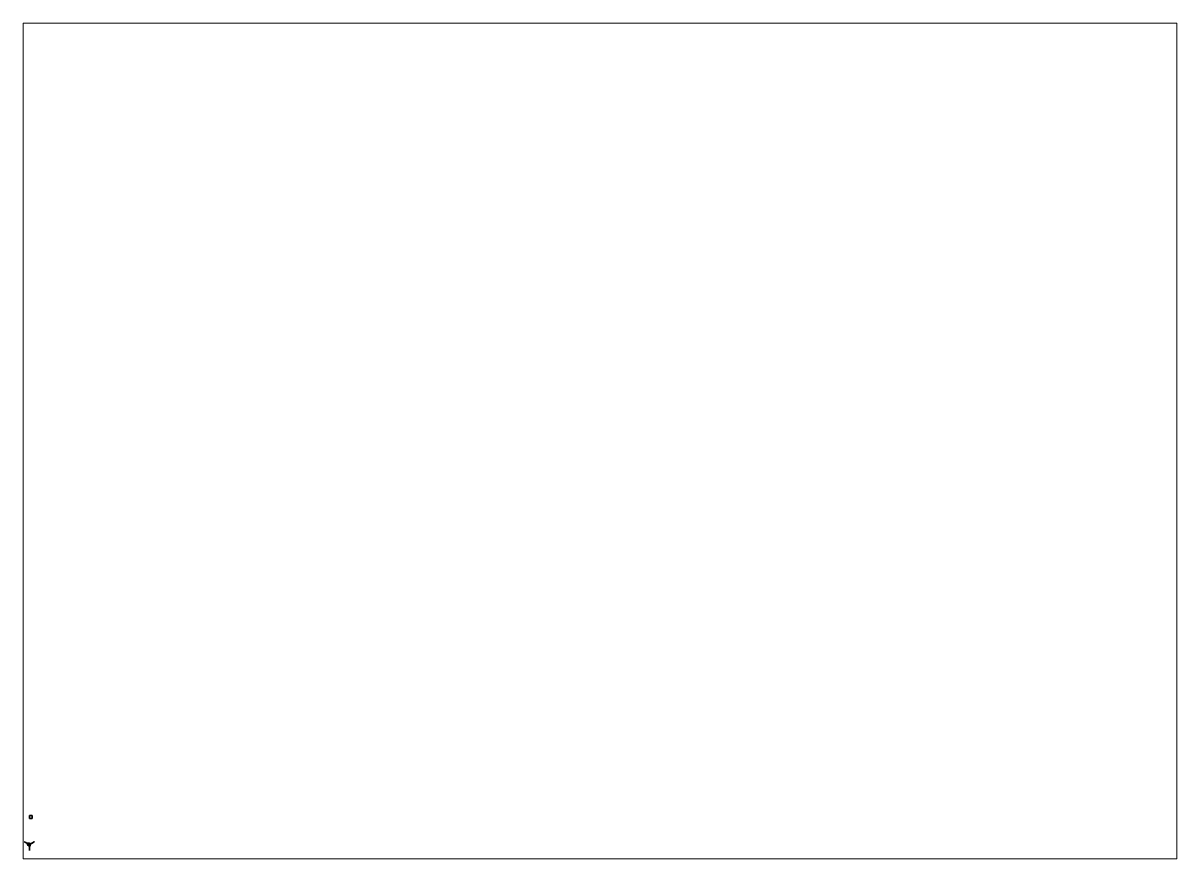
# Paper-space layout 'Layout1' of a CAD drawing. Header units: millimetres. Extents: x 28 to 251, y 20 to 181.
# The model-space entities are those that its viewports show. They can reach past a viewport. Long polylines and large blocks are cut down to what shows.
import ezdxf

# ---------------------------------------------------------------- set-up
doc = ezdxf.new("R2010")
doc.units = ezdxf.units.MM
for name, color, linetype in [('rocket', 1, 'Continuous'), ('tmp', 4, 'Continuous'), ('trail', 6, 'Continuous'), ('turret', 2, 'Continuous')]:
    doc.layers.add(name, color=color, linetype=linetype)

msp = doc.modelspace()

# ---------------------------------------------------------------- linework, layer by layer
for points in [[(1, 10.67, -1.51), (1, 10.67, -2.51), (0, 10.67, -2.51), (0, 10.67, -1.51)], [(1, 10.67, -2.51), (1, 9.67, -2.51), (0, 9.67, -2.51), (0, 10.67, -2.51)], [(0, 10.67, -2.51), (0, 9.67, -2.51), (0, 9.67, -1.51), (0, 10.67, -1.51)], [(0, 10.67, -1.51), (0, 9.67, -1.51), (1, 9.67, -1.51), (1, 10.67, -1.51)], [(0, 9.67, -1.51), (0, 9.67, -2.51), (1, 9.67, -2.51), (1, 9.67, -1.51)], [(1, 9.67, -1.51), (1, 9.67, -2.51), (1, 10.67, -2.51), (1, 10.67, -1.51)], [(-0.08, 0.13, 0.2), (-0.15, 0, 0.2), (-0.15, 0, 0.23), (-0.08, 0.13, 0.23)], [(-0.08, 0.13, 0.06), (-0.15, 0, 0.06), (-0.15, 0, 0.09), (-0.08, 0.13, 0.09)], [(0.07, 0.13, 0.09), (-0.08, 0.13, 0.09), (-0.15, 0, 0.09), (0.15, 0, 0.09)], [(0.07, 0.13, 0.23), (-0.08, 0.13, 0.23), (-0.15, 0, 0.23), (0.15, 0, 0.23)], [(-0.11, 0.11, 0.32), (-0.15, 0, 0.32), (-0.15, 0, 0.35), (-0.11, 0.11, 0.35)], [(-0.15, 0, 0.32), (-0.11, -0.11, 0.32), (-0.11, -0.11, 0.35), (-0.15, 0, 0.35)], [(-0.15, 0, 0.2), (-0.08, -0.13, 0.2), (-0.08, -0.13, 0.23), (-0.15, 0, 0.23)], [(-0.15, 0, 0.06), (-0.08, -0.13, 0.06), (-0.08, -0.13, 0.09), (-0.15, 0, 0.09)], [(0.15, 0, 0.09), (-0.15, 0, 0.09), (-0.08, -0.13, 0.09), (0.07, -0.13, 0.09)], [(0.15, 0, 0.23), (-0.15, 0, 0.23), (-0.08, -0.13, 0.23), (0.07, -0.13, 0.23)], [(-0.11, 0.02, 0.23), (-0.13, 0, 0.23), (-0.13, 0, 0.32), (-0.11, 0.02, 0.32)], [(-0.13, 0, 0.23), (-0.11, -0.02, 0.23), (-0.11, -0.02, 0.32), (-0.13, 0, 0.32)], [(0, 0.15, 0.32), (-0.11, 0.11, 0.32), (-0.11, 0.11, 0.35), (0, 0.15, 0.35)], [(-0.09, 0, 0.23), (-0.11, 0.02, 0.23), (-0.11, 0.02, 0.32), (-0.09, 0, 0.32)], [(-0.11, -0.02, 0.23), (-0.09, 0, 0.23), (-0.09, 0, 0.32), (-0.11, -0.02, 0.32)], [(0.07, 0.13, 0.2), (-0.08, 0.13, 0.2), (-0.08, 0.13, 0.23), (0.07, 0.13, 0.23)], [(0.07, 0.13, 0.06), (-0.08, 0.13, 0.06), (-0.08, 0.13, 0.09), (0.07, 0.13, 0.09)], [(0, 0.13, 0.23), (-0.02, 0.11, 0.23), (-0.02, 0.11, 0.32), (0, 0.13, 0.32)], [(-0.02, 0.11, 0.23), (0, 0.09, 0.23), (0, 0.09, 0.32), (-0.02, 0.11, 0.32)], [(0.11, 0.11, 0.32), (0, 0.15, 0.32), (0, 0.15, 0.35), (0.11, 0.11, 0.35)], [(0.02, 0.11, 0.23), (0, 0.13, 0.23), (0, 0.13, 0.32), (0.02, 0.11, 0.32)], [(0, 0.09, 0.23), (0.02, 0.11, 0.23), (0.02, 0.11, 0.32), (0, 0.09, 0.32)], [(0.07, -0.13, 0.2), (0.15, 0, 0.2), (0.15, 0, 0.23), (0.07, -0.13, 0.23)], [(0.07, -0.13, 0.06), (0.15, 0, 0.06), (0.15, 0, 0.09), (0.07, -0.13, 0.09)], [(0.15, 0, 0.2), (0.07, 0.13, 0.2), (0.07, 0.13, 0.23), (0.15, 0, 0.23)], [(0.15, 0, 0.06), (0.07, 0.13, 0.06), (0.07, 0.13, 0.09), (0.15, 0, 0.09)], [(0.11, 0.02, 0.23), (0.09, 0, 0.23), (0.09, 0, 0.32), (0.11, 0.02, 0.32)], [(0.15, 0, 0.32), (0.11, 0.11, 0.32), (0.11, 0.11, 0.35), (0.15, 0, 0.35)], [(0.13, 0, 0.23), (0.11, 0.02, 0.23), (0.11, 0.02, 0.32), (0.13, 0, 0.32)], [(0.11, -0.11, 0.32), (0.15, 0, 0.32), (0.15, 0, 0.35), (0.11, -0.11, 0.35)], [(-0.11, -0.11, 0.32), (0, -0.15, 0.32), (0, -0.15, 0.35), (-0.11, -0.11, 0.35)], [(-0.08, -0.13, 0.2), (0.07, -0.13, 0.2), (0.07, -0.13, 0.23), (-0.08, -0.13, 0.23)], [(-0.08, -0.13, 0.06), (0.07, -0.13, 0.06), (0.07, -0.13, 0.09), (-0.08, -0.13, 0.09)], [(0, -0.09, 0.23), (-0.02, -0.11, 0.23), (-0.02, -0.11, 0.32), (0, -0.09, 0.32)], [(-0.02, -0.11, 0.23), (0, -0.13, 0.23), (0, -0.13, 0.32), (-0.02, -0.11, 0.32)], [(0.02, -0.11, 0.23), (0, -0.09, 0.23), (0, -0.09, 0.32), (0.02, -0.11, 0.32)], [(0, -0.15, 0.32), (0.11, -0.11, 0.32), (0.11, -0.11, 0.35), (0, -0.15, 0.35)], [(0, -0.13, 0.23), (0.02, -0.11, 0.23), (0.02, -0.11, 0.32), (0, -0.13, 0.32)], [(0.09, 0, 0.23), (0.11, -0.02, 0.23), (0.11, -0.02, 0.32), (0.09, 0, 0.32)], [(0.11, -0.02, 0.23), (0.13, 0, 0.23), (0.13, 0, 0.32), (0.11, -0.02, 0.32)]]:
    msp.add_3dface(points)
at = {"layer": 'rocket'}
for points in [[(-0.19, 0.54, 0.6), (-0.2, 0.54, 0.59), (-0.23, 0.48, 0.59), (-0.22, 0.48, 0.63)], [(-0.2, 0.54, 0.59), (-0.19, 0.54, 0.58), (-0.22, 0.48, 0.55), (-0.23, 0.48, 0.59)], [(-0.22, 0.48, 0.63), (-0.23, 0.48, 0.59), (-0.23, -0.12, 0.59), (-0.22, -0.12, 0.63)], [(-0.23, 0.48, 0.59), (-0.22, 0.48, 0.55), (-0.22, -0.12, 0.55), (-0.23, -0.12, 0.59)], [(-0.18, 0.54, 0.61), (-0.19, 0.54, 0.6), (-0.22, 0.48, 0.63), (-0.18, 0.48, 0.64)], [(-0.19, 0.54, 0.58), (-0.18, 0.54, 0.57), (-0.18, 0.48, 0.54), (-0.22, 0.48, 0.55)], [(-0.18, 0.48, 0.64), (-0.22, 0.48, 0.63), (-0.22, -0.12, 0.63), (-0.18, -0.12, 0.64)], [(-0.22, 0.48, 0.55), (-0.18, 0.48, 0.54), (-0.18, -0.12, 0.54), (-0.22, -0.12, 0.55)], [(-0.18, 0.54, 0.61), (-0.19, 0.54, 0.58), (-0.2, 0.54, 0.59), (-0.19, 0.54, 0.6)], [(-0.17, 0.54, 0.6), (-0.18, 0.54, 0.57), (-0.19, 0.54, 0.58), (-0.18, 0.54, 0.61)], [(-0.16, 0.54, 0.59), (-0.17, 0.54, 0.58), (-0.18, 0.54, 0.57), (-0.17, 0.54, 0.6)], [(-0.17, 0.54, 0.6), (-0.18, 0.54, 0.61), (-0.18, 0.48, 0.64), (-0.14, 0.48, 0.63)], [(-0.18, 0.54, 0.57), (-0.17, 0.54, 0.58), (-0.14, 0.48, 0.55), (-0.18, 0.48, 0.54)], [(-0.14, 0.48, 0.63), (-0.18, 0.48, 0.64), (-0.18, -0.12, 0.64), (-0.14, -0.12, 0.63)], [(-0.18, 0.48, 0.54), (-0.14, 0.48, 0.55), (-0.14, -0.12, 0.55), (-0.18, -0.12, 0.54)], [(-0.16, 0.54, 0.59), (-0.17, 0.54, 0.6), (-0.14, 0.48, 0.63), (-0.13, 0.48, 0.59)], [(-0.17, 0.54, 0.58), (-0.16, 0.54, 0.59), (-0.13, 0.48, 0.59), (-0.14, 0.48, 0.55)], [(-0.13, 0.48, 0.59), (-0.14, 0.48, 0.63), (-0.14, -0.12, 0.63), (-0.13, -0.12, 0.59)], [(-0.14, 0.48, 0.55), (-0.13, 0.48, 0.59), (-0.13, -0.12, 0.59), (-0.14, -0.12, 0.55)], [(0.17, 0.54, 0.6), (0.16, 0.54, 0.59), (0.13, 0.48, 0.59), (0.14, 0.48, 0.63)], [(0.16, 0.54, 0.59), (0.17, 0.54, 0.58), (0.14, 0.48, 0.55), (0.13, 0.48, 0.59)], [(0.14, 0.48, 0.63), (0.13, 0.48, 0.59), (0.13, -0.12, 0.59), (0.14, -0.12, 0.63)], [(0.13, 0.48, 0.59), (0.14, 0.48, 0.55), (0.14, -0.12, 0.55), (0.13, -0.12, 0.59)], [(0.18, 0.54, 0.61), (0.17, 0.54, 0.6), (0.14, 0.48, 0.63), (0.18, 0.48, 0.64)], [(0.17, 0.54, 0.58), (0.18, 0.54, 0.57), (0.18, 0.48, 0.54), (0.14, 0.48, 0.55)], [(0.18, 0.48, 0.64), (0.14, 0.48, 0.63), (0.14, -0.12, 0.63), (0.18, -0.12, 0.64)], [(0.14, 0.48, 0.55), (0.18, 0.48, 0.54), (0.18, -0.12, 0.54), (0.14, -0.12, 0.55)], [(0.18, 0.54, 0.61), (0.17, 0.54, 0.58), (0.16, 0.54, 0.59), (0.17, 0.54, 0.6)], [(0.19, 0.54, 0.6), (0.18, 0.54, 0.57), (0.17, 0.54, 0.58), (0.18, 0.54, 0.61)], [(0.19, 0.54, 0.6), (0.18, 0.54, 0.61), (0.18, 0.48, 0.64), (0.22, 0.48, 0.63)], [(0.18, 0.54, 0.57), (0.19, 0.54, 0.58), (0.22, 0.48, 0.55), (0.18, 0.48, 0.54)], [(0.2, 0.54, 0.59), (0.19, 0.54, 0.58), (0.18, 0.54, 0.57), (0.19, 0.54, 0.6)], [(0.22, 0.48, 0.63), (0.18, 0.48, 0.64), (0.18, -0.12, 0.64), (0.22, -0.12, 0.63)], [(0.18, 0.48, 0.54), (0.22, 0.48, 0.55), (0.22, -0.12, 0.55), (0.18, -0.12, 0.54)], [(0.2, 0.54, 0.59), (0.19, 0.54, 0.6), (0.22, 0.48, 0.63), (0.23, 0.48, 0.59)], [(0.19, 0.54, 0.58), (0.2, 0.54, 0.59), (0.23, 0.48, 0.59), (0.22, 0.48, 0.55)], [(0.23, 0.48, 0.59), (0.22, 0.48, 0.63), (0.22, -0.12, 0.63), (0.23, -0.12, 0.59)], [(0.22, 0.48, 0.55), (0.23, 0.48, 0.59), (0.23, -0.12, 0.59), (0.22, -0.12, 0.55)], [(-0.27, -0.21, 0.59), (-0.24, -0.21, 0.53), (-0.26, -0.3, 0.51), (-0.3, -0.3, 0.59)], [(-0.24, -0.21, 0.65), (-0.27, -0.21, 0.59), (-0.3, -0.3, 0.59), (-0.26, -0.3, 0.67)], [(-0.3, -0.3, 0.59), (-0.26, -0.3, 0.51), (-0.26, -0.34, 0.51), (-0.3, -0.34, 0.59)], [(-0.26, -0.3, 0.67), (-0.3, -0.3, 0.59), (-0.3, -0.34, 0.59), (-0.26, -0.34, 0.67)], [(-0.3, -0.34, 0.59), (-0.26, -0.34, 0.51), (-0.27, -0.35, 0.5), (-0.3, -0.35, 0.59)], [(-0.26, -0.34, 0.67), (-0.3, -0.34, 0.59), (-0.3, -0.35, 0.59), (-0.27, -0.35, 0.68)], [(-0.3, -0.35, 0.59), (-0.27, -0.35, 0.5), (-0.27, -0.37, 0.5), (-0.3, -0.37, 0.59)], [(-0.27, -0.35, 0.68), (-0.3, -0.35, 0.59), (-0.3, -0.37, 0.59), (-0.27, -0.37, 0.68)], [(-0.26, -0.39, 0.51), (-0.3, -0.39, 0.59), (-0.3, -0.37, 0.59), (-0.27, -0.37, 0.5)], [(-0.3, -0.39, 0.59), (-0.26, -0.39, 0.67), (-0.27, -0.37, 0.68), (-0.3, -0.37, 0.59)], [(-0.28, -0.45, 0.59), (-0.3, -0.39, 0.59), (-0.26, -0.39, 0.51), (-0.25, -0.45, 0.52)], [(-0.25, -0.45, 0.66), (-0.26, -0.39, 0.67), (-0.3, -0.39, 0.59), (-0.28, -0.45, 0.59)], [(-0.24, -0.52, 0.59), (-0.28, -0.45, 0.59), (-0.25, -0.45, 0.52), (-0.22, -0.52, 0.55)], [(-0.22, -0.52, 0.63), (-0.25, -0.45, 0.66), (-0.28, -0.45, 0.59), (-0.24, -0.52, 0.59)], [(-0.24, -0.13, 0.65), (-0.26, -0.13, 0.59), (-0.27, -0.15, 0.59), (-0.24, -0.15, 0.65)], [(-0.26, -0.13, 0.59), (-0.24, -0.13, 0.53), (-0.24, -0.15, 0.53), (-0.27, -0.15, 0.59)], [(-0.24, -0.15, 0.65), (-0.27, -0.15, 0.59), (-0.27, -0.21, 0.59), (-0.24, -0.21, 0.65)], [(-0.27, -0.15, 0.59), (-0.24, -0.15, 0.53), (-0.24, -0.21, 0.53), (-0.27, -0.21, 0.59)], [(-0.26, -0.34, 0.51), (-0.18, -0.34, 0.47), (-0.18, -0.35, 0.47), (-0.27, -0.35, 0.5)], [(-0.18, -0.34, 0.71), (-0.26, -0.34, 0.67), (-0.27, -0.35, 0.68), (-0.18, -0.35, 0.72)], [(-0.27, -0.35, 0.5), (-0.18, -0.35, 0.47), (-0.18, -0.37, 0.47), (-0.27, -0.37, 0.5)], [(-0.18, -0.35, 0.72), (-0.27, -0.35, 0.68), (-0.27, -0.37, 0.68), (-0.18, -0.37, 0.72)], [(-0.18, -0.39, 0.47), (-0.26, -0.39, 0.51), (-0.27, -0.37, 0.5), (-0.18, -0.37, 0.47)], [(-0.26, -0.39, 0.67), (-0.18, -0.39, 0.71), (-0.18, -0.37, 0.72), (-0.27, -0.37, 0.68)], [(-0.22, -0.12, 0.63), (-0.23, -0.12, 0.59), (-0.26, -0.13, 0.59), (-0.24, -0.13, 0.65)], [(-0.23, -0.12, 0.59), (-0.22, -0.12, 0.55), (-0.24, -0.13, 0.53), (-0.26, -0.13, 0.59)], [(-0.24, -0.21, 0.53), (-0.18, -0.21, 0.5), (-0.18, -0.3, 0.47), (-0.26, -0.3, 0.51)], [(-0.18, -0.21, 0.68), (-0.24, -0.21, 0.65), (-0.26, -0.3, 0.67), (-0.18, -0.3, 0.71)], [(-0.26, -0.3, 0.51), (-0.18, -0.3, 0.47), (-0.18, -0.34, 0.47), (-0.26, -0.34, 0.51)], [(-0.18, -0.3, 0.71), (-0.26, -0.3, 0.67), (-0.26, -0.34, 0.67), (-0.18, -0.34, 0.71)], [(-0.25, -0.45, 0.52), (-0.26, -0.39, 0.51), (-0.18, -0.39, 0.47), (-0.18, -0.45, 0.49)], [(-0.18, -0.45, 0.69), (-0.18, -0.39, 0.71), (-0.26, -0.39, 0.67), (-0.25, -0.45, 0.66)], [(-0.22, -0.52, 0.55), (-0.25, -0.45, 0.52), (-0.18, -0.45, 0.49), (-0.18, -0.52, 0.53)], [(-0.18, -0.52, 0.65), (-0.18, -0.45, 0.69), (-0.25, -0.45, 0.66), (-0.22, -0.52, 0.63)], [(-0.22, -0.12, 0.55), (-0.18, -0.12, 0.54), (-0.18, -0.13, 0.51), (-0.24, -0.13, 0.53)], [(-0.18, -0.12, 0.64), (-0.22, -0.12, 0.63), (-0.24, -0.13, 0.65), (-0.18, -0.13, 0.67)], [(-0.24, -0.13, 0.53), (-0.18, -0.13, 0.51), (-0.18, -0.15, 0.5), (-0.24, -0.15, 0.53)], [(-0.18, -0.13, 0.67), (-0.24, -0.13, 0.65), (-0.24, -0.15, 0.65), (-0.18, -0.15, 0.68)], [(-0.24, -0.15, 0.53), (-0.18, -0.15, 0.5), (-0.18, -0.21, 0.5), (-0.24, -0.21, 0.53)], [(-0.18, -0.15, 0.68), (-0.24, -0.15, 0.65), (-0.24, -0.21, 0.65), (-0.18, -0.21, 0.68)], [(-0.19, -0.56, 0.59), (-0.24, -0.52, 0.59), (-0.22, -0.52, 0.55), (-0.19, -0.56, 0.59)], [(-0.19, -0.56, 0.59), (-0.22, -0.52, 0.63), (-0.24, -0.52, 0.59), (-0.19, -0.56, 0.59)], [(-0.18, -0.56, 0.6), (-0.18, -0.52, 0.65), (-0.22, -0.52, 0.63), (-0.18, -0.56, 0.6)], [(-0.18, -0.56, 0.58), (-0.22, -0.52, 0.55), (-0.18, -0.52, 0.53), (-0.18, -0.56, 0.58)], [(-0.22, -0.52, 0.63), (-0.22, -0.52, 0.63), (-0.19, -0.56, 0.59), (-0.18, -0.56, 0.6)], [(-0.22, -0.52, 0.55), (-0.22, -0.52, 0.55), (-0.18, -0.56, 0.58), (-0.19, -0.56, 0.59)], [(-0.18, -0.56, 0.6), (-0.19, -0.56, 0.59), (-0.19, -0.58, 0.59), (-0.18, -0.58, 0.6)], [(-0.19, -0.56, 0.59), (-0.18, -0.56, 0.58), (-0.18, -0.58, 0.58), (-0.19, -0.58, 0.59)], [(-0.18, -0.58, 0.6), (-0.19, -0.58, 0.59), (-0.18, -0.58, 0.58), (-0.17, -0.58, 0.59)], [(-0.18, -0.12, 0.54), (-0.14, -0.12, 0.55), (-0.12, -0.13, 0.53), (-0.18, -0.13, 0.51)], [(-0.14, -0.12, 0.63), (-0.18, -0.12, 0.64), (-0.18, -0.13, 0.67), (-0.12, -0.13, 0.65)], [(-0.18, -0.13, 0.51), (-0.12, -0.13, 0.53), (-0.12, -0.15, 0.53), (-0.18, -0.15, 0.5)], [(-0.12, -0.13, 0.65), (-0.18, -0.13, 0.67), (-0.18, -0.15, 0.68), (-0.12, -0.15, 0.65)], [(-0.18, -0.15, 0.5), (-0.12, -0.15, 0.53), (-0.12, -0.21, 0.53), (-0.18, -0.21, 0.5)], [(-0.12, -0.15, 0.65), (-0.18, -0.15, 0.68), (-0.18, -0.21, 0.68), (-0.12, -0.21, 0.65)], [(-0.18, -0.21, 0.5), (-0.12, -0.21, 0.53), (-0.1, -0.3, 0.51), (-0.18, -0.3, 0.47)], [(-0.12, -0.21, 0.65), (-0.18, -0.21, 0.68), (-0.18, -0.3, 0.71), (-0.1, -0.3, 0.67)], [(-0.18, -0.3, 0.47), (-0.1, -0.3, 0.51), (-0.1, -0.34, 0.51), (-0.18, -0.34, 0.47)], [(-0.1, -0.3, 0.67), (-0.18, -0.3, 0.71), (-0.18, -0.34, 0.71), (-0.1, -0.34, 0.67)], [(-0.18, -0.34, 0.47), (-0.1, -0.34, 0.51), (-0.09, -0.35, 0.5), (-0.18, -0.35, 0.47)], [(-0.1, -0.34, 0.67), (-0.18, -0.34, 0.71), (-0.18, -0.35, 0.72), (-0.09, -0.35, 0.68)], [(-0.18, -0.35, 0.47), (-0.09, -0.35, 0.5), (-0.09, -0.37, 0.5), (-0.18, -0.37, 0.47)], [(-0.09, -0.35, 0.68), (-0.18, -0.35, 0.72), (-0.18, -0.37, 0.72), (-0.09, -0.37, 0.68)], [(-0.1, -0.39, 0.51), (-0.18, -0.39, 0.47), (-0.18, -0.37, 0.47), (-0.09, -0.37, 0.5)], [(-0.18, -0.39, 0.71), (-0.1, -0.39, 0.67), (-0.09, -0.37, 0.68), (-0.18, -0.37, 0.72)], [(-0.18, -0.45, 0.49), (-0.18, -0.39, 0.47), (-0.1, -0.39, 0.51), (-0.11, -0.45, 0.52)], [(-0.11, -0.45, 0.66), (-0.1, -0.39, 0.67), (-0.18, -0.39, 0.71), (-0.18, -0.45, 0.69)], [(-0.18, -0.52, 0.53), (-0.18, -0.45, 0.49), (-0.11, -0.45, 0.52), (-0.14, -0.52, 0.55)], [(-0.14, -0.52, 0.63), (-0.11, -0.45, 0.66), (-0.18, -0.45, 0.69), (-0.18, -0.52, 0.65)], [(-0.18, -0.56, 0.6), (-0.14, -0.52, 0.63), (-0.18, -0.52, 0.65), (-0.18, -0.56, 0.6)], [(-0.18, -0.56, 0.58), (-0.18, -0.52, 0.53), (-0.14, -0.52, 0.55), (-0.18, -0.56, 0.58)], [(-0.14, -0.52, 0.55), (-0.14, -0.52, 0.55), (-0.17, -0.56, 0.59), (-0.18, -0.56, 0.58)], [(-0.14, -0.52, 0.63), (-0.14, -0.52, 0.63), (-0.18, -0.56, 0.6), (-0.17, -0.56, 0.59)], [(-0.17, -0.56, 0.59), (-0.18, -0.56, 0.6), (-0.18, -0.58, 0.6), (-0.17, -0.58, 0.59)], [(-0.18, -0.56, 0.58), (-0.17, -0.56, 0.59), (-0.17, -0.58, 0.59), (-0.18, -0.58, 0.58)], [(-0.17, -0.56, 0.59), (-0.14, -0.52, 0.55), (-0.12, -0.52, 0.59), (-0.17, -0.56, 0.59)], [(-0.17, -0.56, 0.59), (-0.12, -0.52, 0.59), (-0.14, -0.52, 0.63), (-0.17, -0.56, 0.59)], [(-0.13, -0.12, 0.59), (-0.14, -0.12, 0.63), (-0.12, -0.13, 0.65), (-0.1, -0.13, 0.59)], [(-0.14, -0.12, 0.55), (-0.13, -0.12, 0.59), (-0.1, -0.13, 0.59), (-0.12, -0.13, 0.53)], [(-0.14, -0.52, 0.55), (-0.11, -0.45, 0.52), (-0.08, -0.45, 0.59), (-0.12, -0.52, 0.59)], [(-0.12, -0.52, 0.59), (-0.08, -0.45, 0.59), (-0.11, -0.45, 0.66), (-0.14, -0.52, 0.63)], [(-0.1, -0.13, 0.59), (-0.12, -0.13, 0.65), (-0.12, -0.15, 0.65), (-0.09, -0.15, 0.59)], [(-0.12, -0.13, 0.53), (-0.1, -0.13, 0.59), (-0.09, -0.15, 0.59), (-0.12, -0.15, 0.53)], [(-0.09, -0.15, 0.59), (-0.12, -0.15, 0.65), (-0.12, -0.21, 0.65), (-0.09, -0.21, 0.59)], [(-0.12, -0.15, 0.53), (-0.09, -0.15, 0.59), (-0.09, -0.21, 0.59), (-0.12, -0.21, 0.53)], [(-0.12, -0.21, 0.53), (-0.09, -0.21, 0.59), (-0.06, -0.3, 0.59), (-0.1, -0.3, 0.51)], [(-0.09, -0.21, 0.59), (-0.12, -0.21, 0.65), (-0.1, -0.3, 0.67), (-0.06, -0.3, 0.59)], [(-0.11, -0.45, 0.52), (-0.1, -0.39, 0.51), (-0.06, -0.39, 0.59), (-0.08, -0.45, 0.59)], [(-0.08, -0.45, 0.59), (-0.06, -0.39, 0.59), (-0.1, -0.39, 0.67), (-0.11, -0.45, 0.66)], [(-0.1, -0.3, 0.51), (-0.06, -0.3, 0.59), (-0.06, -0.34, 0.59), (-0.1, -0.34, 0.51)], [(-0.06, -0.3, 0.59), (-0.1, -0.3, 0.67), (-0.1, -0.34, 0.67), (-0.06, -0.34, 0.59)], [(-0.1, -0.34, 0.51), (-0.06, -0.34, 0.59), (-0.05, -0.35, 0.59), (-0.09, -0.35, 0.5)], [(-0.06, -0.34, 0.59), (-0.1, -0.34, 0.67), (-0.09, -0.35, 0.68), (-0.05, -0.35, 0.59)], [(-0.06, -0.39, 0.59), (-0.1, -0.39, 0.51), (-0.09, -0.37, 0.5), (-0.05, -0.37, 0.59)], [(-0.1, -0.39, 0.67), (-0.06, -0.39, 0.59), (-0.05, -0.37, 0.59), (-0.09, -0.37, 0.68)], [(-0.09, -0.35, 0.5), (-0.05, -0.35, 0.59), (-0.05, -0.37, 0.59), (-0.09, -0.37, 0.5)], [(-0.05, -0.35, 0.59), (-0.09, -0.35, 0.68), (-0.09, -0.37, 0.68), (-0.05, -0.37, 0.59)], [(0.1, -0.34, 0.67), (0.06, -0.34, 0.59), (0.05, -0.35, 0.59), (0.09, -0.35, 0.68)], [(0.06, -0.34, 0.59), (0.1, -0.34, 0.51), (0.09, -0.35, 0.5), (0.05, -0.35, 0.59)], [(0.09, -0.35, 0.68), (0.05, -0.35, 0.59), (0.05, -0.37, 0.59), (0.09, -0.37, 0.68)], [(0.05, -0.35, 0.59), (0.09, -0.35, 0.5), (0.09, -0.37, 0.5), (0.05, -0.37, 0.59)], [(0.1, -0.39, 0.51), (0.06, -0.39, 0.59), (0.05, -0.37, 0.59), (0.09, -0.37, 0.5)], [(0.06, -0.39, 0.59), (0.1, -0.39, 0.67), (0.09, -0.37, 0.68), (0.05, -0.37, 0.59)], [(0.12, -0.21, 0.65), (0.09, -0.21, 0.59), (0.06, -0.3, 0.59), (0.1, -0.3, 0.67)], [(0.09, -0.21, 0.59), (0.12, -0.21, 0.53), (0.1, -0.3, 0.51), (0.06, -0.3, 0.59)], [(0.1, -0.3, 0.67), (0.06, -0.3, 0.59), (0.06, -0.34, 0.59), (0.1, -0.34, 0.67)], [(0.06, -0.3, 0.59), (0.1, -0.3, 0.51), (0.1, -0.34, 0.51), (0.06, -0.34, 0.59)], [(0.08, -0.45, 0.59), (0.06, -0.39, 0.59), (0.1, -0.39, 0.51), (0.11, -0.45, 0.52)], [(0.11, -0.45, 0.66), (0.1, -0.39, 0.67), (0.06, -0.39, 0.59), (0.08, -0.45, 0.59)], [(0.12, -0.52, 0.59), (0.08, -0.45, 0.59), (0.11, -0.45, 0.52), (0.14, -0.52, 0.55)], [(0.14, -0.52, 0.63), (0.11, -0.45, 0.66), (0.08, -0.45, 0.59), (0.12, -0.52, 0.59)], [(0.12, -0.13, 0.65), (0.1, -0.13, 0.59), (0.09, -0.15, 0.59), (0.12, -0.15, 0.65)], [(0.1, -0.13, 0.59), (0.12, -0.13, 0.53), (0.12, -0.15, 0.53), (0.09, -0.15, 0.59)], [(0.12, -0.15, 0.65), (0.09, -0.15, 0.59), (0.09, -0.21, 0.59), (0.12, -0.21, 0.65)], [(0.09, -0.15, 0.59), (0.12, -0.15, 0.53), (0.12, -0.21, 0.53), (0.09, -0.21, 0.59)], [(0.18, -0.34, 0.71), (0.1, -0.34, 0.67), (0.09, -0.35, 0.68), (0.18, -0.35, 0.72)], [(0.1, -0.34, 0.51), (0.18, -0.34, 0.47), (0.18, -0.35, 0.47), (0.09, -0.35, 0.5)], [(0.18, -0.35, 0.72), (0.09, -0.35, 0.68), (0.09, -0.37, 0.68), (0.18, -0.37, 0.72)], [(0.09, -0.35, 0.5), (0.18, -0.35, 0.47), (0.18, -0.37, 0.47), (0.09, -0.37, 0.5)], [(0.18, -0.39, 0.47), (0.1, -0.39, 0.51), (0.09, -0.37, 0.5), (0.18, -0.37, 0.47)], [(0.1, -0.39, 0.67), (0.18, -0.39, 0.71), (0.18, -0.37, 0.72), (0.09, -0.37, 0.68)], [(0.14, -0.12, 0.63), (0.13, -0.12, 0.59), (0.1, -0.13, 0.59), (0.12, -0.13, 0.65)], [(0.13, -0.12, 0.59), (0.14, -0.12, 0.55), (0.12, -0.13, 0.53), (0.1, -0.13, 0.59)], [(0.18, -0.21, 0.68), (0.12, -0.21, 0.65), (0.1, -0.3, 0.67), (0.18, -0.3, 0.71)], [(0.12, -0.21, 0.53), (0.18, -0.21, 0.5), (0.18, -0.3, 0.47), (0.1, -0.3, 0.51)], [(0.18, -0.3, 0.71), (0.1, -0.3, 0.67), (0.1, -0.34, 0.67), (0.18, -0.34, 0.71)], [(0.1, -0.3, 0.51), (0.18, -0.3, 0.47), (0.18, -0.34, 0.47), (0.1, -0.34, 0.51)], [(0.11, -0.45, 0.52), (0.1, -0.39, 0.51), (0.18, -0.39, 0.47), (0.18, -0.45, 0.49)], [(0.18, -0.45, 0.69), (0.18, -0.39, 0.71), (0.1, -0.39, 0.67), (0.11, -0.45, 0.66)], [(0.14, -0.52, 0.55), (0.11, -0.45, 0.52), (0.18, -0.45, 0.49), (0.18, -0.52, 0.53)], [(0.18, -0.52, 0.65), (0.18, -0.45, 0.69), (0.11, -0.45, 0.66), (0.14, -0.52, 0.63)], [(0.18, -0.12, 0.64), (0.14, -0.12, 0.63), (0.12, -0.13, 0.65), (0.18, -0.13, 0.67)], [(0.14, -0.12, 0.55), (0.18, -0.12, 0.54), (0.18, -0.13, 0.51), (0.12, -0.13, 0.53)], [(0.18, -0.13, 0.67), (0.12, -0.13, 0.65), (0.12, -0.15, 0.65), (0.18, -0.15, 0.68)], [(0.12, -0.13, 0.53), (0.18, -0.13, 0.51), (0.18, -0.15, 0.5), (0.12, -0.15, 0.53)], [(0.18, -0.15, 0.68), (0.12, -0.15, 0.65), (0.12, -0.21, 0.65), (0.18, -0.21, 0.68)], [(0.12, -0.15, 0.53), (0.18, -0.15, 0.5), (0.18, -0.21, 0.5), (0.12, -0.21, 0.53)], [(0.17, -0.56, 0.59), (0.12, -0.52, 0.59), (0.14, -0.52, 0.55), (0.17, -0.56, 0.59)], [(0.17, -0.56, 0.59), (0.14, -0.52, 0.63), (0.12, -0.52, 0.59), (0.17, -0.56, 0.59)], [(0.18, -0.56, 0.58), (0.14, -0.52, 0.55), (0.18, -0.52, 0.53), (0.18, -0.56, 0.58)], [(0.18, -0.56, 0.6), (0.18, -0.52, 0.65), (0.14, -0.52, 0.63), (0.18, -0.56, 0.6)], [(0.14, -0.52, 0.63), (0.14, -0.52, 0.63), (0.17, -0.56, 0.59), (0.18, -0.56, 0.6)], [(0.14, -0.52, 0.55), (0.14, -0.52, 0.55), (0.18, -0.56, 0.58), (0.17, -0.56, 0.59)], [(0.18, -0.56, 0.6), (0.17, -0.56, 0.59), (0.17, -0.58, 0.59), (0.18, -0.58, 0.6)], [(0.17, -0.56, 0.59), (0.18, -0.56, 0.58), (0.18, -0.58, 0.58), (0.17, -0.58, 0.59)], [(0.18, -0.58, 0.6), (0.17, -0.58, 0.59), (0.18, -0.58, 0.58), (0.18, -0.58, 0.59)], [(0.22, -0.12, 0.63), (0.18, -0.12, 0.64), (0.18, -0.13, 0.67), (0.24, -0.13, 0.65)], [(0.18, -0.12, 0.54), (0.22, -0.12, 0.55), (0.24, -0.13, 0.53), (0.18, -0.13, 0.51)], [(0.24, -0.13, 0.65), (0.18, -0.13, 0.67), (0.18, -0.15, 0.68), (0.24, -0.15, 0.65)], [(0.18, -0.13, 0.51), (0.24, -0.13, 0.53), (0.24, -0.15, 0.53), (0.18, -0.15, 0.5)], [(0.24, -0.15, 0.65), (0.18, -0.15, 0.68), (0.18, -0.21, 0.68), (0.24, -0.21, 0.65)], [(0.18, -0.15, 0.5), (0.24, -0.15, 0.53), (0.24, -0.21, 0.53), (0.18, -0.21, 0.5)], [(0.24, -0.21, 0.65), (0.18, -0.21, 0.68), (0.18, -0.3, 0.71), (0.26, -0.3, 0.67)], [(0.18, -0.21, 0.5), (0.24, -0.21, 0.53), (0.26, -0.3, 0.51), (0.18, -0.3, 0.47)], [(0.26, -0.3, 0.67), (0.18, -0.3, 0.71), (0.18, -0.34, 0.71), (0.26, -0.34, 0.67)], [(0.18, -0.3, 0.47), (0.26, -0.3, 0.51), (0.26, -0.34, 0.51), (0.18, -0.34, 0.47)], [(0.26, -0.34, 0.67), (0.18, -0.34, 0.71), (0.18, -0.35, 0.72), (0.27, -0.35, 0.68)], [(0.18, -0.34, 0.47), (0.26, -0.34, 0.51), (0.27, -0.35, 0.5), (0.18, -0.35, 0.47)], [(0.27, -0.35, 0.68), (0.18, -0.35, 0.72), (0.18, -0.37, 0.72), (0.27, -0.37, 0.68)], [(0.18, -0.35, 0.47), (0.27, -0.35, 0.5), (0.27, -0.37, 0.5), (0.18, -0.37, 0.47)], [(0.26, -0.39, 0.51), (0.18, -0.39, 0.47), (0.18, -0.37, 0.47), (0.27, -0.37, 0.5)], [(0.18, -0.39, 0.71), (0.26, -0.39, 0.67), (0.27, -0.37, 0.68), (0.18, -0.37, 0.72)], [(0.18, -0.45, 0.49), (0.18, -0.39, 0.47), (0.26, -0.39, 0.51), (0.25, -0.45, 0.52)], [(0.25, -0.45, 0.66), (0.26, -0.39, 0.67), (0.18, -0.39, 0.71), (0.18, -0.45, 0.69)], [(0.18, -0.52, 0.53), (0.18, -0.45, 0.49), (0.25, -0.45, 0.52), (0.22, -0.52, 0.55)], [(0.22, -0.52, 0.63), (0.25, -0.45, 0.66), (0.18, -0.45, 0.69), (0.18, -0.52, 0.65)], [(0.18, -0.56, 0.58), (0.18, -0.52, 0.53), (0.22, -0.52, 0.55), (0.18, -0.56, 0.58)], [(0.18, -0.56, 0.6), (0.22, -0.52, 0.63), (0.18, -0.52, 0.65), (0.18, -0.56, 0.6)], [(0.22, -0.52, 0.55), (0.22, -0.52, 0.55), (0.19, -0.56, 0.59), (0.18, -0.56, 0.58)], [(0.22, -0.52, 0.63), (0.22, -0.52, 0.63), (0.18, -0.56, 0.6), (0.19, -0.56, 0.59)], [(0.19, -0.56, 0.59), (0.18, -0.56, 0.6), (0.18, -0.58, 0.6), (0.18, -0.58, 0.59)], [(0.18, -0.56, 0.58), (0.19, -0.56, 0.59), (0.18, -0.58, 0.59), (0.18, -0.58, 0.58)], [(0.19, -0.56, 0.59), (0.22, -0.52, 0.55), (0.24, -0.52, 0.59), (0.19, -0.56, 0.59)], [(0.19, -0.56, 0.59), (0.24, -0.52, 0.59), (0.22, -0.52, 0.63), (0.19, -0.56, 0.59)], [(0.23, -0.12, 0.59), (0.22, -0.12, 0.63), (0.24, -0.13, 0.65), (0.26, -0.13, 0.59)], [(0.22, -0.12, 0.55), (0.23, -0.12, 0.59), (0.26, -0.13, 0.59), (0.24, -0.13, 0.53)], [(0.22, -0.52, 0.55), (0.25, -0.45, 0.52), (0.28, -0.45, 0.59), (0.24, -0.52, 0.59)], [(0.24, -0.52, 0.59), (0.28, -0.45, 0.59), (0.25, -0.45, 0.66), (0.22, -0.52, 0.63)], [(0.26, -0.13, 0.59), (0.24, -0.13, 0.65), (0.24, -0.15, 0.65), (0.27, -0.15, 0.59)], [(0.24, -0.13, 0.53), (0.26, -0.13, 0.59), (0.27, -0.15, 0.59), (0.24, -0.15, 0.53)], [(0.27, -0.15, 0.59), (0.24, -0.15, 0.65), (0.24, -0.21, 0.65), (0.27, -0.21, 0.59)], [(0.24, -0.15, 0.53), (0.27, -0.15, 0.59), (0.27, -0.21, 0.59), (0.24, -0.21, 0.53)], [(0.27, -0.21, 0.59), (0.24, -0.21, 0.65), (0.26, -0.3, 0.67), (0.3, -0.3, 0.59)], [(0.24, -0.21, 0.53), (0.27, -0.21, 0.59), (0.3, -0.3, 0.59), (0.26, -0.3, 0.51)], [(0.25, -0.45, 0.52), (0.26, -0.39, 0.51), (0.3, -0.39, 0.59), (0.28, -0.45, 0.59)], [(0.28, -0.45, 0.59), (0.3, -0.39, 0.59), (0.26, -0.39, 0.67), (0.25, -0.45, 0.66)], [(0.3, -0.3, 0.59), (0.26, -0.3, 0.67), (0.26, -0.34, 0.67), (0.3, -0.34, 0.59)], [(0.26, -0.3, 0.51), (0.3, -0.3, 0.59), (0.3, -0.34, 0.59), (0.26, -0.34, 0.51)], [(0.3, -0.34, 0.59), (0.26, -0.34, 0.67), (0.27, -0.35, 0.68), (0.3, -0.35, 0.59)], [(0.26, -0.34, 0.51), (0.3, -0.34, 0.59), (0.3, -0.35, 0.59), (0.27, -0.35, 0.5)], [(0.3, -0.39, 0.59), (0.26, -0.39, 0.51), (0.27, -0.37, 0.5), (0.3, -0.37, 0.59)], [(0.26, -0.39, 0.67), (0.3, -0.39, 0.59), (0.3, -0.37, 0.59), (0.27, -0.37, 0.68)], [(0.3, -0.35, 0.59), (0.27, -0.35, 0.68), (0.27, -0.37, 0.68), (0.3, -0.37, 0.59)], [(0.27, -0.35, 0.5), (0.3, -0.35, 0.59), (0.3, -0.37, 0.59), (0.27, -0.37, 0.5)]]:
    msp.add_3dface(points, dxfattribs=at)
at = {"layer": 'tmp', "extrusion": (-1, 0, 0)}
for p, q in [((0, -0.16, 0.12), (0, -0.63, 0.12)), ((0, -0.63, 0.14), (0, -1.11, 0.14)), ((0, -1.11, 0.13), (0, -1.59, 0.13)), ((0, -1.59, 0.12), (0, -2.06, 0.12))]:
    msp.add_line(p, q, dxfattribs=at)
at = {"layer": 'trail'}
for points in [[(-1.79, 1.06, 0.02), (-1.82, 1.07, 0.02), (-1.84, 1.04, 0.02), (-1.81, 1.02, 0.02)], [(-1.79, 1.01), (-1.84, 1.04), (-1.82, 1.07), (-1.77, 1.05)], [(-1.82, 1.07, 0.02), (-1.82, 1.07), (-1.84, 1.04), (-1.84, 1.04, 0.02)], [(-1.84, 1.04, 0.02), (-1.84, 1.04), (-1.79, 1.01), (-1.79, 1.01, 0.02)], [(-1.77, 1.05), (-1.82, 1.07), (-1.82, 1.07, 0.02), (-1.77, 1.05, 0.02)], [(-1.81, 1.02, 0.02), (-1.81, 1.02, 0.07), (-1.79, 1.06, 0.07), (-1.79, 1.06, 0.02)], [(-1.77, 1.05, 0.07), (-1.79, 1.06, 0.07), (-1.81, 1.02, 0.07), (-1.79, 1.01, 0.07)], [(-1.79, 1.01, 0.07), (-1.81, 1.02, 0.07), (-1.81, 1.02, 0.02), (-1.79, 1.01, 0.02)], [(-1.79, 1.06, 0.02), (-1.79, 1.06, 0.07), (-1.77, 1.05, 0.07), (-1.77, 1.05, 0.02)], [(-0.13, 0.1, 0.2), (-1.77, 1.05, 0.07), (-1.79, 1.01, 0.07), (-0.15, 0.06, 0.2)], [(-1.77, 1.05, 0.02), (-1.78, 1.04, 0.05), (-1.79, 1.02, 0.05), (-1.79, 1.01, 0.02)], [(-0.15, 0.06, 0.09), (-1.79, 1.01), (-1.77, 1.05), (-0.13, 0.1, 0.09)], [(-0.14, 0.07, 0.18), (-1.79, 1.02, 0.05), (-1.78, 1.04, 0.05), (-0.13, 0.09, 0.18)], [(-1.38, 0.81, 0.04), (-1.78, 1.04, 0.02), (-1.79, 1.02, 0.02), (-1.39, 0.79, 0.04)], [(-0.15, 0.06, 0.19), (-1.79, 1.01, 0.06), (-1.79, 1.02, 0.06), (-0.14, 0.07, 0.19)], [(-1.79, 1.02, 0.06), (-1.79, 1.02, 0.05), (-0.14, 0.07, 0.18), (-0.14, 0.07, 0.19)], [(-1.79, 1.02, 0.05), (-1.79, 1.02, 0.06), (-1.79, 1.01, 0.06), (-1.79, 1.01, 0.02)], [(-1.79, 1.01, 0.02), (-1.79, 1.01, 0.01), (-1.79, 1.02, 0.01), (-1.79, 1.02, 0.02)], [(-0.14, 0.07, 0.1), (-1.79, 1.02, 0.01), (-1.79, 1.01, 0.01), (-0.15, 0.06, 0.1)], [(-1.79, 1.02, 0.02), (-1.79, 1.02, 0.01), (-0.14, 0.07, 0.1), (-0.14, 0.07, 0.11)], [(-1.79, 1.01, 0.07), (-1.79, 1.01, 0.06), (-0.15, 0.06, 0.19), (-0.15, 0.06, 0.2)], [(-1.79, 1.01, 0.01), (-1.79, 1.01), (-0.15, 0.06, 0.09), (-0.15, 0.06, 0.1)], [(-0.13, 0.09, 0.19), (-1.78, 1.04, 0.06), (-1.77, 1.05, 0.06), (-0.13, 0.1, 0.19)], [(-1.77, 1.05, 0.02), (-1.77, 1.05, 0.06), (-1.78, 1.04, 0.06), (-1.78, 1.04, 0.05)], [(-1.78, 1.04, 0.02), (-1.78, 1.04, 0.01), (-1.77, 1.05, 0.01), (-1.77, 1.05, 0.02)], [(-0.13, 0.1, 0.1), (-1.77, 1.05, 0.01), (-1.78, 1.04, 0.01), (-0.13, 0.09, 0.1)], [(-0.13, 0.09, 0.18), (-1.78, 1.04, 0.05), (-1.78, 1.04, 0.06), (-0.13, 0.09, 0.19)], [(-0.13, 0.09, 0.1), (-1.78, 1.04, 0.01), (-1.78, 1.04, 0.02), (-0.13, 0.09, 0.11)], [(-0.13, 0.1, 0.19), (-1.77, 1.05, 0.06), (-1.77, 1.05, 0.07), (-0.13, 0.1, 0.2)], [(-0.13, 0.1, 0.09), (-1.77, 1.05), (-1.77, 1.05, 0.01), (-0.13, 0.1, 0.1)], [(-1.39, 0.79, 0.04), (-1.39, 0.79, 0.08), (-1.38, 0.81, 0.08), (-1.38, 0.81, 0.04)], [(-1.37, 0.78, 0.08), (-1.39, 0.79, 0.08), (-1.39, 0.79, 0.04), (-1.37, 0.78, 0.04)], [(-1.38, 0.81, 0.04), (-1.38, 0.81, 0.08), (-1.36, 0.8, 0.08), (-1.36, 0.8, 0.04)], [(-0.96, 0.57, 0.06), (-1.36, 0.8, 0.04), (-1.37, 0.78, 0.04), (-0.97, 0.55, 0.06)], [(-1.36, 0.8, 0.04), (-1.36, 0.8, 0.08), (-1.37, 0.78, 0.08), (-1.37, 0.78, 0.04)], [(-0.97, 0.55, 0.06), (-0.97, 0.55, 0.11), (-0.96, 0.57, 0.11), (-0.96, 0.57, 0.06)], [(-0.96, 0.54, 0.12), (-0.97, 0.55, 0.11), (-0.97, 0.55, 0.06), (-0.96, 0.54, 0.07)], [(-0.96, 0.57, 0.06), (-0.96, 0.57, 0.11), (-0.95, 0.56, 0.12), (-0.95, 0.56, 0.07)], [(-0.55, 0.33, 0.09), (-0.95, 0.56, 0.07), (-0.96, 0.54, 0.07), (-0.56, 0.31, 0.09)], [(-0.95, 0.56, 0.07), (-0.95, 0.56, 0.12), (-0.96, 0.54, 0.12), (-0.96, 0.54, 0.07)], [(-0.56, 0.31, 0.09), (-0.56, 0.31, 0.15), (-0.55, 0.33, 0.15), (-0.55, 0.33, 0.09)], [(-0.54, 0.3, 0.15), (-0.56, 0.31, 0.15), (-0.56, 0.31, 0.09), (-0.54, 0.3, 0.09)], [(-0.55, 0.33, 0.09), (-0.55, 0.33, 0.15), (-0.53, 0.32, 0.15), (-0.53, 0.32, 0.09)], [(-0.13, 0.09, 0.11), (-0.53, 0.32, 0.09), (-0.54, 0.3, 0.09), (-0.14, 0.07, 0.11)], [(-0.53, 0.32, 0.09), (-0.53, 0.32, 0.15), (-0.54, 0.3, 0.15), (-0.54, 0.3, 0.09)], [(-0.09, 0.07, 0.11), (-0.13, 0.1, 0.11), (-0.15, 0.06, 0.11), (-0.11, 0.04, 0.11)], [(-0.11, 0.04, 0.09), (-0.15, 0.06, 0.09), (-0.13, 0.1, 0.09), (-0.09, 0.07, 0.09)], [(-0.09, 0.07, 0.2), (-0.13, 0.1, 0.2), (-0.15, 0.06, 0.2), (-0.11, 0.04, 0.2)], [(-0.11, 0.04, 0.18), (-0.15, 0.06, 0.18), (-0.13, 0.1, 0.18), (-0.09, 0.07, 0.18)], [(-0.14, 0.07, 0.11), (-0.14, 0.07, 0.1), (-0.15, 0.06, 0.1), (-0.15, 0.06, 0.11)], [(-0.14, 0.07, 0.19), (-0.14, 0.07, 0.18), (-0.15, 0.06, 0.18), (-0.15, 0.06, 0.19)], [(-0.15, 0.06, 0.11), (-0.15, 0.06, 0.09), (-0.11, 0.04, 0.09), (-0.11, 0.04, 0.11)], [(-0.15, 0.06, 0.2), (-0.15, 0.06, 0.18), (-0.11, 0.04, 0.18), (-0.11, 0.04, 0.2)], [(-0.13, 0.1, 0.11), (-0.13, 0.1, 0.1), (-0.13, 0.09, 0.1), (-0.13, 0.09, 0.11)], [(-0.09, 0.07, 0.09), (-0.13, 0.1, 0.09), (-0.13, 0.1, 0.11), (-0.09, 0.07, 0.11)], [(-0.13, 0.1, 0.19), (-0.13, 0.1, 0.18), (-0.13, 0.09, 0.18), (-0.13, 0.09, 0.19)], [(-0.09, 0.07, 0.18), (-0.13, 0.1, 0.18), (-0.13, 0.1, 0.2), (-0.09, 0.07, 0.2)], [(-0.09, 0.07, 0.11), (-0.11, 0.06, 0.11), (-0.11, 0.06, 0.18), (-0.09, 0.07, 0.18)], [(-0.11, 0.06, 0.11), (-0.11, 0.04, 0.11), (-0.11, 0.04, 0.18), (-0.11, 0.06, 0.18)], [(-0.11, 0.04, 0.09), (-0.08, 0.04, 0.09), (-0.08, 0.04, 0.2), (-0.11, 0.04, 0.2)], [(-0.08, 0.04, 0.09), (-0.09, 0.07, 0.09), (-0.09, 0.07, 0.2), (-0.08, 0.04, 0.2)], [(0.09, 0.07, 0.09), (0.08, 0.04, 0.09), (0.08, 0.04, 0.2), (0.09, 0.07, 0.2)], [(0.08, 0.04, 0.09), (0.11, 0.04, 0.09), (0.11, 0.04, 0.2), (0.08, 0.04, 0.2)], [(0.11, 0.04, 0.11), (0.15, 0.06, 0.11), (0.13, 0.1, 0.11), (0.09, 0.07, 0.11)], [(0.09, 0.07, 0.09), (0.13, 0.1, 0.09), (0.15, 0.06, 0.09), (0.11, 0.04, 0.09)], [(0.13, 0.1, 0.11), (0.13, 0.1, 0.09), (0.09, 0.07, 0.09), (0.09, 0.07, 0.11)], [(0.11, 0.04, 0.2), (0.15, 0.06, 0.2), (0.13, 0.1, 0.2), (0.09, 0.07, 0.2)], [(0.09, 0.07, 0.18), (0.13, 0.1, 0.18), (0.15, 0.06, 0.18), (0.11, 0.04, 0.18)], [(0.13, 0.1, 0.2), (0.13, 0.1, 0.18), (0.09, 0.07, 0.18), (0.09, 0.07, 0.2)], [(0.11, 0.06, 0.11), (0.09, 0.07, 0.11), (0.09, 0.07, 0.18), (0.11, 0.06, 0.18)], [(0.11, 0.04, 0.11), (0.11, 0.06, 0.11), (0.11, 0.06, 0.18), (0.11, 0.04, 0.18)], [(0.11, 0.04, 0.09), (0.15, 0.06, 0.09), (0.15, 0.06, 0.11), (0.11, 0.04, 0.11)], [(0.11, 0.04, 0.18), (0.15, 0.06, 0.18), (0.15, 0.06, 0.2), (0.11, 0.04, 0.2)], [(0.13, 0.1, 0.19), (1.77, 1.05, 0.06), (1.78, 1.04, 0.06), (0.13, 0.09, 0.19)], [(0.15, 0.06, 0.2), (1.79, 1.01, 0.07), (1.77, 1.05, 0.07), (0.13, 0.1, 0.2)], [(1.77, 1.05, 0.07), (1.77, 1.05, 0.06), (0.13, 0.1, 0.19), (0.13, 0.1, 0.2)], [(0.13, 0.09, 0.1), (1.78, 1.04, 0.01), (1.77, 1.05, 0.01), (0.13, 0.1, 0.1)], [(0.13, 0.1, 0.09), (1.77, 1.05), (1.79, 1.01), (0.15, 0.06, 0.09)], [(1.77, 1.05, 0.01), (1.77, 1.05), (0.13, 0.1, 0.09), (0.13, 0.1, 0.1)], [(0.13, 0.09, 0.18), (1.78, 1.04, 0.05), (1.79, 1.02, 0.05), (0.14, 0.07, 0.18)], [(1.78, 1.04, 0.06), (1.78, 1.04, 0.05), (0.13, 0.09, 0.18), (0.13, 0.09, 0.19)], [(1.78, 1.04, 0.02), (1.78, 1.04, 0.01), (0.13, 0.09, 0.1), (0.13, 0.09, 0.11)], [(0.14, 0.07, 0.11), (0.54, 0.3, 0.09), (0.53, 0.32, 0.09), (0.13, 0.09, 0.11)], [(0.13, 0.09, 0.11), (0.13, 0.09, 0.1), (0.13, 0.1, 0.1), (0.13, 0.1, 0.11)], [(0.13, 0.09, 0.19), (0.13, 0.09, 0.18), (0.13, 0.1, 0.18), (0.13, 0.1, 0.19)], [(0.14, 0.07, 0.19), (1.79, 1.02, 0.06), (1.79, 1.01, 0.06), (0.15, 0.06, 0.19)], [(0.14, 0.07, 0.18), (1.79, 1.02, 0.05), (1.79, 1.02, 0.06), (0.14, 0.07, 0.19)], [(0.15, 0.06, 0.1), (1.79, 1.01, 0.01), (1.79, 1.02, 0.01), (0.14, 0.07, 0.1)], [(0.14, 0.07, 0.1), (1.79, 1.02, 0.01), (1.79, 1.02, 0.02), (0.14, 0.07, 0.11)], [(0.15, 0.06, 0.11), (0.15, 0.06, 0.1), (0.14, 0.07, 0.1), (0.14, 0.07, 0.11)], [(0.15, 0.06, 0.19), (0.15, 0.06, 0.18), (0.14, 0.07, 0.18), (0.14, 0.07, 0.19)], [(0.15, 0.06, 0.19), (1.79, 1.01, 0.06), (1.79, 1.01, 0.07), (0.15, 0.06, 0.2)], [(0.15, 0.06, 0.09), (1.79, 1.01), (1.79, 1.01, 0.01), (0.15, 0.06, 0.1)], [(0.53, 0.32, 0.15), (0.55, 0.33, 0.15), (0.55, 0.33, 0.09), (0.53, 0.32, 0.09)], [(0.54, 0.3, 0.09), (0.54, 0.3, 0.15), (0.53, 0.32, 0.15), (0.53, 0.32, 0.09)], [(0.56, 0.31, 0.09), (0.56, 0.31, 0.15), (0.54, 0.3, 0.15), (0.54, 0.3, 0.09)], [(0.56, 0.31, 0.09), (0.96, 0.54, 0.07), (0.95, 0.56, 0.07), (0.55, 0.33, 0.09)], [(0.55, 0.33, 0.09), (0.55, 0.33, 0.15), (0.56, 0.31, 0.15), (0.56, 0.31, 0.09)], [(0.95, 0.56, 0.12), (0.96, 0.57, 0.11), (0.96, 0.57, 0.06), (0.95, 0.56, 0.07)], [(0.96, 0.54, 0.07), (0.96, 0.54, 0.12), (0.95, 0.56, 0.12), (0.95, 0.56, 0.07)], [(0.97, 0.55, 0.06), (1.37, 0.78, 0.04), (1.36, 0.8, 0.04), (0.96, 0.57, 0.06)], [(0.96, 0.57, 0.06), (0.96, 0.57, 0.11), (0.97, 0.55, 0.11), (0.97, 0.55, 0.06)], [(0.97, 0.55, 0.06), (0.97, 0.55, 0.11), (0.96, 0.54, 0.12), (0.96, 0.54, 0.07)], [(1.36, 0.8, 0.08), (1.38, 0.81, 0.08), (1.38, 0.81, 0.04), (1.36, 0.8, 0.04)], [(1.37, 0.78, 0.04), (1.37, 0.78, 0.08), (1.36, 0.8, 0.08), (1.36, 0.8, 0.04)], [(1.39, 0.79, 0.04), (1.39, 0.79, 0.08), (1.37, 0.78, 0.08), (1.37, 0.78, 0.04)], [(1.39, 0.79, 0.04), (1.79, 1.02, 0.02), (1.78, 1.04, 0.02), (1.38, 0.81, 0.04)], [(1.38, 0.81, 0.04), (1.38, 0.81, 0.08), (1.39, 0.79, 0.08), (1.39, 0.79, 0.04)], [(1.77, 1.05), (1.82, 1.07), (1.84, 1.04), (1.79, 1.01)], [(1.82, 1.07, 0.02), (1.82, 1.07), (1.77, 1.05), (1.77, 1.05, 0.02)], [(1.77, 1.05, 0.07), (1.79, 1.06, 0.07), (1.79, 1.06, 0.02), (1.77, 1.05, 0.02)], [(1.79, 1.01, 0.07), (1.81, 1.02, 0.07), (1.79, 1.06, 0.07), (1.77, 1.05, 0.07)], [(1.78, 1.04, 0.05), (1.78, 1.04, 0.06), (1.77, 1.05, 0.06), (1.77, 1.05, 0.02)], [(1.79, 1.01, 0.02), (1.79, 1.02, 0.05), (1.78, 1.04, 0.05), (1.77, 1.05, 0.02)], [(1.77, 1.05, 0.02), (1.77, 1.05, 0.01), (1.78, 1.04, 0.01), (1.78, 1.04, 0.02)], [(1.81, 1.02, 0.02), (1.84, 1.04, 0.02), (1.82, 1.07, 0.02), (1.79, 1.06, 0.02)], [(1.79, 1.06, 0.02), (1.79, 1.06, 0.07), (1.81, 1.02, 0.07), (1.81, 1.02, 0.02)], [(1.79, 1.01), (1.84, 1.04), (1.84, 1.04, 0.02), (1.79, 1.01, 0.02)], [(1.79, 1.01, 0.02), (1.79, 1.01, 0.06), (1.79, 1.02, 0.06), (1.79, 1.02, 0.05)], [(1.79, 1.02, 0.02), (1.79, 1.02, 0.01), (1.79, 1.01, 0.01), (1.79, 1.01, 0.02)], [(1.81, 1.02, 0.02), (1.81, 1.02, 0.07), (1.79, 1.01, 0.07), (1.79, 1.01, 0.02)], [(1.84, 1.04, 0.02), (1.84, 1.04), (1.82, 1.07), (1.82, 1.07, 0.02)], [(0, -0.09, 0.09), (-0.02, -0.11, 0.09), (-0.02, -0.11, 0.2), (0, -0.09, 0.2)], [(-0.02, -0.11, 0.11), (0, -0.13, 0.11), (0, -0.13, 0.18), (-0.02, -0.11, 0.18)], [(-0.02, -0.11, 0.18), (-0.02, -0.16, 0.18), (-0.02, -0.16, 0.2), (-0.02, -0.11, 0.2)], [(0.02, -0.11, 0.18), (0.02, -0.16, 0.18), (-0.02, -0.16, 0.18), (-0.02, -0.11, 0.18)], [(-0.02, -0.11, 0.2), (-0.02, -0.16, 0.2), (0.02, -0.16, 0.2), (0.02, -0.11, 0.2)], [(-0.02, -0.11, 0.09), (-0.02, -0.16, 0.09), (-0.02, -0.16, 0.11), (-0.02, -0.11, 0.11)], [(0.02, -0.11, 0.09), (0.02, -0.16, 0.09), (-0.02, -0.16, 0.09), (-0.02, -0.11, 0.09)], [(-0.02, -0.11, 0.11), (-0.02, -0.16, 0.11), (0.02, -0.16, 0.11), (0.02, -0.11, 0.11)], [(-0.02, -0.16, 0.1), (-0.02, -2.06, 0.01), (-0.01, -2.06, 0.01), (-0.01, -0.16, 0.1)], [(-0.02, -0.16, 0.09), (-0.02, -2.06), (-0.02, -2.06, 0.01), (-0.02, -0.16, 0.1)], [(0.02, -0.16, 0.09), (0.02, -2.06), (-0.02, -2.06), (-0.02, -0.16, 0.09)], [(-0.02, -0.16, 0.19), (-0.02, -2.06, 0.06), (-0.02, -2.06, 0.07), (-0.02, -0.16, 0.2)], [(-0.02, -0.16, 0.2), (-0.02, -2.06, 0.07), (0.02, -2.06, 0.07), (0.02, -0.16, 0.2)], [(-0.01, -0.16, 0.19), (-0.01, -2.06, 0.06), (-0.02, -2.06, 0.06), (-0.02, -0.16, 0.19)], [(-0.02, -0.16, 0.11), (-0.02, -0.16, 0.1), (-0.01, -0.16, 0.1), (-0.01, -0.16, 0.11)], [(-0.02, -0.16, 0.19), (-0.02, -0.16, 0.18), (-0.01, -0.16, 0.18), (-0.01, -0.16, 0.19)], [(-0.02, -2.06), (-0.02, -2.11), (-0.02, -2.11, 0.02), (-0.02, -2.06, 0.02)], [(-0.01, -2.06, 0.02), (-0.01, -2.06, 0.01), (-0.02, -2.06, 0.01), (-0.02, -2.06, 0.02)], [(0.02, -2.06), (0.02, -2.11), (-0.02, -2.11), (-0.02, -2.06)], [(-0.02, -2.06, 0.02), (-0.01, -2.06, 0.05), (0.01, -2.06, 0.05), (0.02, -2.06, 0.02)], [(-0.02, -2.06, 0.07), (-0.02, -2.08, 0.07), (0.02, -2.08, 0.07), (0.02, -2.06, 0.07)], [(-0.02, -2.08, 0.02), (-0.02, -2.08, 0.07), (-0.02, -2.06, 0.07), (-0.02, -2.06, 0.02)], [(-0.02, -2.06, 0.02), (-0.02, -2.06, 0.06), (-0.01, -2.06, 0.06), (-0.01, -2.06, 0.05)], [(-0.02, -2.08, 0.02), (-0.02, -2.11, 0.02), (0.02, -2.11, 0.02), (0.02, -2.08, 0.02)], [(0.02, -2.08, 0.02), (0.02, -2.08, 0.07), (-0.02, -2.08, 0.07), (-0.02, -2.08, 0.02)], [(-0.02, -2.11, 0.02), (-0.02, -2.11), (0.02, -2.11), (0.02, -2.11, 0.02)], [(0.01, -0.16, 0.18), (0.01, -2.06, 0.05), (-0.01, -2.06, 0.05), (-0.01, -0.16, 0.18)], [(-0.01, -0.16, 0.18), (-0.01, -2.06, 0.05), (-0.01, -2.06, 0.06), (-0.01, -0.16, 0.19)], [(-0.01, -0.16, 0.1), (-0.01, -2.06, 0.01), (-0.01, -2.06, 0.02), (-0.01, -0.16, 0.11)], [(-0.01, -0.16, 0.11), (-0.01, -0.62, 0.09), (0.01, -0.62, 0.09), (0.01, -0.16, 0.11)], [(-0.01, -0.62, 0.09), (-0.01, -0.62, 0.15), (0.01, -0.62, 0.15), (0.01, -0.62, 0.09)], [(-0.01, -0.64, 0.09), (-0.01, -0.64, 0.15), (-0.01, -0.62, 0.15), (-0.01, -0.62, 0.09)], [(0.01, -0.64, 0.09), (0.01, -0.64, 0.15), (-0.01, -0.64, 0.15), (-0.01, -0.64, 0.09)], [(-0.01, -0.64, 0.09), (-0.01, -1.1, 0.07), (0.01, -1.1, 0.07), (0.01, -0.64, 0.09)], [(-0.01, -1.1, 0.07), (-0.01, -1.1, 0.12), (0.01, -1.1, 0.12), (0.01, -1.1, 0.07)], [(-0.01, -1.12, 0.06), (-0.01, -1.12, 0.11), (-0.01, -1.1, 0.12), (-0.01, -1.1, 0.07)], [(0.01, -1.12, 0.06), (0.01, -1.12, 0.11), (-0.01, -1.12, 0.11), (-0.01, -1.12, 0.06)], [(-0.01, -1.12, 0.06), (-0.01, -1.58, 0.04), (0.01, -1.58, 0.04), (0.01, -1.12, 0.06)], [(-0.01, -1.6, 0.04), (-0.01, -1.6, 0.08), (-0.01, -1.58, 0.08), (-0.01, -1.58, 0.04)], [(-0.01, -1.58, 0.04), (-0.01, -1.58, 0.08), (0.01, -1.58, 0.08), (0.01, -1.58, 0.04)], [(-0.01, -1.6, 0.04), (-0.01, -2.06, 0.02), (0.01, -2.06, 0.02), (0.01, -1.6, 0.04)], [(0.01, -1.6, 0.04), (0.01, -1.6, 0.08), (-0.01, -1.6, 0.08), (-0.01, -1.6, 0.04)], [(0.02, -0.11, 0.09), (0, -0.09, 0.09), (0, -0.09, 0.2), (0.02, -0.11, 0.2)], [(0, -0.13, 0.11), (0.02, -0.11, 0.11), (0.02, -0.11, 0.18), (0, -0.13, 0.18)], [(0.01, -0.16, 0.19), (0.01, -0.16, 0.18), (0.02, -0.16, 0.18), (0.02, -0.16, 0.19)], [(0.01, -0.16, 0.11), (0.01, -0.16, 0.1), (0.02, -0.16, 0.1), (0.02, -0.16, 0.11)], [(0.02, -0.16, 0.19), (0.02, -2.06, 0.06), (0.01, -2.06, 0.06), (0.01, -0.16, 0.19)], [(0.01, -2.06, 0.06), (0.01, -2.06, 0.05), (0.01, -0.16, 0.18), (0.01, -0.16, 0.19)], [(0.01, -2.06, 0.02), (0.01, -2.06, 0.01), (0.01, -0.16, 0.1), (0.01, -0.16, 0.11)], [(0.01, -0.16, 0.1), (0.01, -2.06, 0.01), (0.02, -2.06, 0.01), (0.02, -0.16, 0.1)], [(0.01, -0.62, 0.15), (0.01, -0.64, 0.15), (0.01, -0.64, 0.09), (0.01, -0.62, 0.09)], [(0.01, -1.1, 0.12), (0.01, -1.12, 0.11), (0.01, -1.12, 0.06), (0.01, -1.1, 0.07)], [(0.01, -1.58, 0.08), (0.01, -1.6, 0.08), (0.01, -1.6, 0.04), (0.01, -1.58, 0.04)], [(0.02, -2.06, 0.02), (0.02, -2.06, 0.01), (0.01, -2.06, 0.01), (0.01, -2.06, 0.02)], [(0.01, -2.06, 0.05), (0.01, -2.06, 0.06), (0.02, -2.06, 0.06), (0.02, -2.06, 0.02)], [(0.02, -0.16, 0.2), (0.02, -0.16, 0.18), (0.02, -0.11, 0.18), (0.02, -0.11, 0.2)], [(0.02, -0.16, 0.11), (0.02, -0.16, 0.09), (0.02, -0.11, 0.09), (0.02, -0.11, 0.11)], [(0.02, -2.06, 0.01), (0.02, -2.06), (0.02, -0.16, 0.09), (0.02, -0.16, 0.1)], [(0.02, -2.06, 0.07), (0.02, -2.06, 0.06), (0.02, -0.16, 0.19), (0.02, -0.16, 0.2)], [(0.02, -2.11, 0.02), (0.02, -2.11), (0.02, -2.06), (0.02, -2.06, 0.02)], [(0.02, -2.06, 0.07), (0.02, -2.08, 0.07), (0.02, -2.08, 0.02), (0.02, -2.06, 0.02)]]:
    msp.add_3dface(points, dxfattribs=at)
at = {"layer": 'turret'}
for points in [[(-0.78, 0.36, 0.72), (-0.78, 0.38, 0.7), (-0.78, 0.36, 0.68), (-0.78, 0.34, 0.7)], [(0.18, 0.36, 0.72), (0.18, 0.38, 0.7), (-0.78, 0.38, 0.7), (-0.78, 0.36, 0.72)], [(0.18, 0.38, 0.7), (0.18, 0.36, 0.68), (-0.78, 0.36, 0.68), (-0.78, 0.38, 0.7)], [(0.18, 0.34, 0.7), (0.18, 0.36, 0.72), (-0.78, 0.36, 0.72), (-0.78, 0.34, 0.7)], [(0.18, 0.36, 0.68), (0.18, 0.34, 0.7), (-0.78, 0.34, 0.7), (-0.78, 0.36, 0.68)], [(-0.63, 0.36, 0.72), (-0.65, 0.34, 0.7), (-0.65, -0.05, 0.7), (-0.63, -0.03, 0.72)], [(-0.65, 0.34, 0.7), (-0.63, 0.36, 0.68), (-0.63, -0.03, 0.68), (-0.65, -0.05, 0.7)], [(-0.61, 0.34, 0.7), (-0.63, 0.36, 0.72), (-0.63, -0.03, 0.72), (-0.61, -0.01, 0.7)], [(-0.63, 0.36, 0.68), (-0.61, 0.34, 0.7), (-0.61, -0.01, 0.7), (-0.63, -0.03, 0.68)], [(-0.42, 0.71, 0.24), (-0.51, -0.04, 0.24), (-0.51, -0.04, 0.3), (-0.41, 0.77, 0.3)], [(-0.41, 0.77, 0.3), (-0.51, -0.04, 0.3), (-0.51, -0.04, 1.02), (-0.41, 0.77, 0.83)], [(-0.41, 0.77, 0.83), (-0.51, -0.04, 1.02), (-0.47, 0.29, 1), (-0.41, 0.73, 0.87)], [(-0.41, 0.71, 0.24), (-0.5, -0.04, 0.24), (-0.51, -0.04, 0.24), (-0.42, 0.71, 0.24)], [(-0.47, 0.29, 1), (-0.51, -0.04, 1.02), (-0.5, -0.04, 1.02), (-0.46, 0.29, 1)], [(-0.5, -0.04, 0.3), (-0.5, -0.04, 0.24), (-0.41, 0.71, 0.24), (-0.4, 0.77, 0.3)], [(-0.5, -0.04, 1.02), (-0.5, -0.04, 0.3), (-0.4, 0.77, 0.3), (-0.4, 0.77, 0.83)], [(-0.46, 0.29, 1), (-0.5, -0.04, 1.02), (-0.4, 0.77, 0.83), (-0.4, 0.73, 0.87)], [(0.06, 0.27, 0.38), (0.06, 0.29, 0.36), (-0.5, 0.29, 0.36), (-0.5, 0.27, 0.38)], [(0.06, 0.29, 0.36), (0.06, 0.27, 0.34), (-0.5, 0.27, 0.34), (-0.5, 0.29, 0.36)], [(-0.5, 0.27, 0.38), (-0.5, 0.29, 0.36), (-0.5, 0.27, 0.34), (-0.5, 0.25, 0.36)], [(-0.06, 0.25, 0.36), (-0.06, 0.27, 0.38), (-0.5, 0.27, 0.38), (-0.5, 0.25, 0.36)], [(-0.06, 0.27, 0.34), (-0.06, 0.25, 0.36), (-0.5, 0.25, 0.36), (-0.5, 0.27, 0.34)], [(-0.41, 0.73, 0.87), (-0.47, 0.29, 1), (-0.46, 0.29, 1), (-0.4, 0.73, 0.87)], [(-0.4, 0.77, 0.3), (-0.41, 0.71, 0.24), (-0.42, 0.71, 0.24), (-0.41, 0.77, 0.3)], [(-0.4, 0.77, 0.83), (-0.4, 0.77, 0.3), (-0.41, 0.77, 0.3), (-0.41, 0.77, 0.83)], [(-0.4, 0.73, 0.87), (-0.4, 0.77, 0.83), (-0.41, 0.77, 0.83), (-0.41, 0.73, 0.87)], [(-0.25, 0.36, 0.72), (-0.27, 0.34, 0.7), (-0.27, -0.01, 0.7), (-0.25, -0.03, 0.72)], [(-0.27, 0.34, 0.7), (-0.25, 0.36, 0.68), (-0.25, -0.03, 0.68), (-0.27, -0.01, 0.7)], [(-0.23, 0.34, 0.7), (-0.25, 0.36, 0.72), (-0.25, -0.03, 0.72), (-0.23, -0.01, 0.7)], [(-0.25, 0.36, 0.68), (-0.23, 0.34, 0.7), (-0.23, -0.01, 0.7), (-0.25, -0.03, 0.68)], [(0.18, 0.35, 0.64), (0.14, 0.35, 0.63), (-0.14, 0.35, 0.63), (-0.18, 0.35, 0.64)], [(0.18, 0.3, 0.64), (0.18, 0.35, 0.64), (-0.18, 0.35, 0.64), (-0.18, 0.3, 0.64)], [(-0.18, 0.35, 0.64), (-0.14, 0.35, 0.63), (-0.14, 0.3, 0.63), (-0.18, 0.3, 0.64)], [(0.14, 0.3, 0.63), (0.18, 0.3, 0.64), (-0.18, 0.3, 0.64), (-0.14, 0.3, 0.63)], [(-0.18, 0.06, 0.64), (-0.14, 0.06, 0.63), (-0.14, -0.05, 0.63), (-0.18, -0.05, 0.64)], [(0.18, -0.05, 0.64), (0.18, 0.06, 0.64), (-0.18, 0.06, 0.64), (-0.18, -0.05, 0.64)], [(0.18, 0.06, 0.64), (0.14, 0.06, 0.63), (-0.14, 0.06, 0.63), (-0.18, 0.06, 0.64)], [(-0.11, 0.11, 0.38), (-0.15, 0, 0.38), (-0.13, 0, 0.39), (-0.09, 0.09, 0.39)], [(-0.11, 0.11, 0.35), (-0.15, 0, 0.35), (-0.15, 0, 0.38), (-0.11, 0.11, 0.38)], [(-0.15, 0, 0.38), (-0.11, -0.11, 0.38), (-0.09, -0.09, 0.39), (-0.13, 0, 0.39)], [(-0.15, 0, 0.35), (-0.11, -0.11, 0.35), (-0.11, -0.11, 0.38), (-0.15, 0, 0.38)], [(0.14, 0.35, 0.63), (0.13, 0.35, 0.59), (-0.13, 0.35, 0.59), (-0.14, 0.35, 0.63)], [(0.13, 0.35, 0.59), (0.14, 0.35, 0.56), (-0.14, 0.35, 0.56), (-0.13, 0.35, 0.59)], [(0.14, 0.35, 0.56), (0.14, 0.3, 0.56), (-0.14, 0.3, 0.56), (-0.14, 0.35, 0.56)], [(-0.13, 0.35, 0.59), (-0.14, 0.35, 0.56), (-0.14, 0.3, 0.56), (-0.13, 0.3, 0.59)], [(-0.14, 0.35, 0.63), (-0.13, 0.35, 0.59), (-0.13, 0.3, 0.59), (-0.14, 0.3, 0.63)], [(0.14, 0.3, 0.56), (0.13, 0.3, 0.59), (-0.13, 0.3, 0.59), (-0.14, 0.3, 0.56)], [(0.13, 0.3, 0.59), (0.14, 0.3, 0.63), (-0.14, 0.3, 0.63), (-0.13, 0.3, 0.59)], [(-0.14, 0.06, 0.63), (-0.13, 0.06, 0.59), (-0.13, -0.05, 0.59), (-0.14, -0.05, 0.63)], [(-0.13, 0.06, 0.59), (-0.14, 0.06, 0.56), (-0.14, -0.05, 0.56), (-0.13, -0.05, 0.59)], [(0.14, 0.06, 0.56), (0.14, -0.05, 0.56), (-0.14, -0.05, 0.56), (-0.14, 0.06, 0.56)], [(0.13, 0.06, 0.59), (0.14, 0.06, 0.56), (-0.14, 0.06, 0.56), (-0.13, 0.06, 0.59)], [(0.14, 0.06, 0.63), (0.13, 0.06, 0.59), (-0.13, 0.06, 0.59), (-0.14, 0.06, 0.63)], [(0, -0.13, 0.39), (-0.09, 0.09, 0.39), (-0.13, 0, 0.39), (-0.09, -0.09, 0.39)], [(0, 0.15, 0.38), (-0.11, 0.11, 0.38), (-0.09, 0.09, 0.39), (0, 0.13, 0.39)], [(0, 0.15, 0.35), (-0.11, 0.11, 0.35), (-0.11, 0.11, 0.38), (0, 0.15, 0.38)], [(0.09, -0.09, 0.39), (0, 0.13, 0.39), (-0.09, 0.09, 0.39), (0, -0.13, 0.39)], [(-0.06, 0.27, 0.38), (-0.06, 0.18, 0.45), (-0.04, 0.18, 0.45), (-0.04, 0.27, 0.38)], [(-0.06, 0.27, 0.34), (-0.06, 0.17, 0.4), (-0.06, 0.18, 0.45), (-0.06, 0.27, 0.38)], [(-0.04, 0.27, 0.34), (-0.04, 0.17, 0.4), (-0.06, 0.17, 0.4), (-0.06, 0.27, 0.34)], [(-0.06, 0.17, 0.4), (-0.06, 0.17, 0.4), (-0.06, 0.15, 0.46), (-0.06, 0.18, 0.45)], [(-0.06, 0.18, 0.45), (-0.06, 0.15, 0.46), (-0.04, 0.15, 0.46), (-0.04, 0.18, 0.45)], [(-0.04, 0.17, 0.4), (-0.04, 0.14, 0.4), (-0.06, 0.14, 0.4), (-0.06, 0.17, 0.4)], [(-0.06, 0.17, 0.4), (-0.06, 0.14, 0.4), (-0.06, 0.08, 0.46), (-0.06, 0.15, 0.46)], [(-0.06, 0.15, 0.46), (-0.06, 0.08, 0.46), (-0.04, 0.08, 0.46), (-0.04, 0.15, 0.46)], [(-0.06, 0.14, 0.4), (-0.06, -0.1, 0.42), (-0.06, 0.03, 0.5), (-0.06, 0.08, 0.46)], [(-0.06, 0.13, 0.4), (-0.06, -0.12, 0.41), (-0.06, -0.1, 0.42), (-0.06, 0.14, 0.4)], [(-0.06, 0.13, 0.39), (-0.06, -0.12, 0.39), (-0.06, -0.12, 0.41), (-0.06, 0.13, 0.4)], [(-0.04, 0.13, 0.4), (-0.04, 0.13, 0.39), (-0.06, 0.13, 0.39), (-0.06, 0.13, 0.4)], [(-0.06, 0.08, 0.46), (-0.06, 0.03, 0.5), (-0.04, 0.03, 0.5), (-0.04, 0.08, 0.46)], [(-0.04, 0, 0.52), (-0.04, 0.03, 0.5), (-0.06, 0.03, 0.5), (-0.06, 0, 0.52)], [(-0.06, 0.03, 0.5), (-0.06, -0.1, 0.42), (-0.06, -0.02, 0.51), (-0.06, 0, 0.52)], [(-0.06, 0, 0.52), (-0.06, -0.02, 0.51), (-0.04, -0.02, 0.51), (-0.04, 0, 0.52)], [(-0.04, 0.18, 0.45), (-0.04, 0.17, 0.4), (-0.04, 0.27, 0.34), (-0.04, 0.27, 0.38)], [(0.04, 0.27, 0.34), (0.04, 0.25, 0.36), (-0.04, 0.25, 0.36), (-0.04, 0.27, 0.34)], [(0.04, 0.25, 0.36), (0.04, 0.27, 0.38), (-0.04, 0.27, 0.38), (-0.04, 0.25, 0.36)], [(-0.04, 0.15, 0.46), (-0.04, 0.17, 0.4), (-0.04, 0.17, 0.4), (-0.04, 0.18, 0.45)], [(-0.04, 0.08, 0.46), (-0.04, 0.14, 0.4), (-0.04, 0.17, 0.4), (-0.04, 0.15, 0.46)], [(-0.04, 0.03, 0.5), (-0.04, -0.1, 0.42), (-0.04, 0.14, 0.4), (-0.04, 0.08, 0.46)], [(-0.04, -0.1, 0.42), (-0.04, -0.12, 0.41), (-0.04, 0.13, 0.4), (-0.04, 0.14, 0.4)], [(-0.04, -0.12, 0.41), (-0.04, -0.12, 0.39), (-0.04, 0.13, 0.39), (-0.04, 0.13, 0.4)], [(-0.04, 0.04, 0.46), (-0.04, -0.05, 0.46), (-0.04, -0.05, 0.56), (-0.04, 0.04, 0.56)], [(0.04, 0.04, 0.56), (0.04, 0.04, 0.46), (-0.04, 0.04, 0.46), (-0.04, 0.04, 0.56)], [(0.04, 0.04, 0.46), (0.04, -0.05, 0.46), (-0.04, -0.05, 0.46), (-0.04, 0.04, 0.46)], [(-0.04, -0.02, 0.51), (-0.04, -0.1, 0.42), (-0.04, 0.03, 0.5), (-0.04, 0, 0.52)], [(0.01, 0.3, 0.59), (0.01, 0.29, 0.46), (-0.01, 0.29, 0.46), (-0.01, 0.3, 0.59)], [(-0.01, 0.29, 0.46), (-0.01, 0.25, 0.46), (-0.01, 0.26, 0.59), (-0.01, 0.3, 0.59)], [(-0.01, 0.3, 0.59), (-0.01, 0.26, 0.59), (0.01, 0.26, 0.59), (0.01, 0.3, 0.59)], [(-0.01, 0.3, 0.59), (-0.01, 0.26, 0.59), (-0.01, 0.26, 0.64), (-0.01, 0.3, 0.64)], [(0.01, 0.3, 0.59), (0.01, 0.26, 0.59), (-0.01, 0.26, 0.59), (-0.01, 0.3, 0.59)], [(-0.01, 0.3, 0.64), (-0.01, 0.26, 0.64), (0.01, 0.26, 0.64), (0.01, 0.3, 0.64)], [(0.01, 0.29, 0.46), (0.01, 0.29, 0.36), (-0.01, 0.29, 0.36), (-0.01, 0.29, 0.46)], [(-0.01, 0.29, 0.36), (-0.01, 0.25, 0.36), (-0.01, 0.25, 0.46), (-0.01, 0.29, 0.46)], [(0.01, 0.29, 0.36), (0.01, 0.28, 0.32), (-0.01, 0.28, 0.32), (-0.01, 0.29, 0.36)], [(-0.01, 0.28, 0.32), (-0.01, 0.24, 0.32), (-0.01, 0.25, 0.36), (-0.01, 0.29, 0.36)], [(0.01, 0.28, 0.32), (0.01, 0.24, 0.32), (-0.01, 0.24, 0.32), (-0.01, 0.28, 0.32)], [(-0.01, 0.26, 0.59), (-0.01, 0.25, 0.46), (0.01, 0.25, 0.46), (0.01, 0.26, 0.59)], [(-0.01, 0.26, 0.64), (-0.01, 0.26, 0.59), (0.01, 0.26, 0.59), (0.01, 0.26, 0.64)], [(-0.01, 0.25, 0.46), (-0.01, 0.25, 0.36), (0.01, 0.25, 0.36), (0.01, 0.25, 0.46)], [(-0.01, 0.25, 0.36), (-0.01, 0.24, 0.32), (0.01, 0.24, 0.32), (0.01, 0.25, 0.36)], [(0.11, 0.11, 0.38), (0, 0.15, 0.38), (0, 0.13, 0.39), (0.09, 0.09, 0.39)], [(0.11, 0.11, 0.35), (0, 0.15, 0.35), (0, 0.15, 0.38), (0.11, 0.11, 0.38)], [(0.13, 0, 0.39), (0.09, 0.09, 0.39), (0, 0.13, 0.39), (0.09, -0.09, 0.39)], [(0.01, 0.26, 0.59), (0.01, 0.25, 0.46), (0.01, 0.29, 0.46), (0.01, 0.3, 0.59)], [(0.01, 0.26, 0.64), (0.01, 0.26, 0.59), (0.01, 0.3, 0.59), (0.01, 0.3, 0.64)], [(0.01, 0.25, 0.46), (0.01, 0.25, 0.36), (0.01, 0.29, 0.36), (0.01, 0.29, 0.46)], [(0.01, 0.25, 0.36), (0.01, 0.24, 0.32), (0.01, 0.28, 0.32), (0.01, 0.29, 0.36)], [(0.04, 0.27, 0.34), (0.04, 0.17, 0.4), (0.04, 0.18, 0.45), (0.04, 0.27, 0.38)], [(0.06, 0.27, 0.34), (0.06, 0.17, 0.4), (0.04, 0.17, 0.4), (0.04, 0.27, 0.34)], [(0.04, 0.27, 0.38), (0.04, 0.18, 0.45), (0.06, 0.18, 0.45), (0.06, 0.27, 0.38)], [(0.04, 0.18, 0.45), (0.04, 0.15, 0.46), (0.06, 0.15, 0.46), (0.06, 0.18, 0.45)], [(0.04, 0.17, 0.4), (0.04, 0.17, 0.4), (0.04, 0.15, 0.46), (0.04, 0.18, 0.45)], [(0.06, 0.17, 0.4), (0.06, 0.14, 0.4), (0.04, 0.14, 0.4), (0.04, 0.17, 0.4)], [(0.04, 0.17, 0.4), (0.04, 0.14, 0.4), (0.04, 0.08, 0.46), (0.04, 0.15, 0.46)], [(0.04, 0.15, 0.46), (0.04, 0.08, 0.46), (0.06, 0.08, 0.46), (0.06, 0.15, 0.46)], [(0.04, 0.13, 0.4), (0.04, -0.12, 0.41), (0.04, -0.1, 0.42), (0.04, 0.14, 0.4)], [(0.04, 0.14, 0.4), (0.04, -0.1, 0.42), (0.04, 0.03, 0.5), (0.04, 0.08, 0.46)], [(0.04, 0.13, 0.39), (0.04, -0.12, 0.39), (0.04, -0.12, 0.41), (0.04, 0.13, 0.4)], [(0.06, 0.13, 0.4), (0.06, 0.13, 0.39), (0.04, 0.13, 0.39), (0.04, 0.13, 0.4)], [(0.04, 0.08, 0.46), (0.04, 0.03, 0.5), (0.06, 0.03, 0.5), (0.06, 0.08, 0.46)], [(0.04, -0.05, 0.56), (0.04, -0.05, 0.46), (0.04, 0.04, 0.46), (0.04, 0.04, 0.56)], [(0.06, 0, 0.52), (0.06, 0.03, 0.5), (0.04, 0.03, 0.5), (0.04, 0, 0.52)], [(0.04, 0.03, 0.5), (0.04, -0.1, 0.42), (0.04, -0.02, 0.51), (0.04, 0, 0.52)], [(0.04, 0, 0.52), (0.04, -0.02, 0.51), (0.06, -0.02, 0.51), (0.06, 0, 0.52)], [(0.06, 0.27, 0.38), (0.06, 0.27, 0.34), (0.06, 0.29, 0.36)], [(0.06, 0.18, 0.45), (0.06, 0.17, 0.4), (0.06, 0.27, 0.34), (0.06, 0.27, 0.38)], [(0.06, 0.15, 0.46), (0.06, 0.17, 0.4), (0.06, 0.17, 0.4), (0.06, 0.18, 0.45)], [(0.06, 0.08, 0.46), (0.06, 0.14, 0.4), (0.06, 0.17, 0.4), (0.06, 0.15, 0.46)], [(0.06, -0.1, 0.42), (0.06, -0.12, 0.41), (0.06, 0.13, 0.4), (0.06, 0.14, 0.4)], [(0.06, 0.03, 0.5), (0.06, -0.1, 0.42), (0.06, 0.14, 0.4), (0.06, 0.08, 0.46)], [(0.06, -0.12, 0.41), (0.06, -0.12, 0.39), (0.06, 0.13, 0.39), (0.06, 0.13, 0.4)], [(0.06, -0.02, 0.51), (0.06, -0.1, 0.42), (0.06, 0.03, 0.5), (0.06, 0, 0.52)], [(0.15, 0, 0.38), (0.11, 0.11, 0.38), (0.09, 0.09, 0.39), (0.13, 0, 0.39)], [(0.11, -0.11, 0.38), (0.15, 0, 0.38), (0.13, 0, 0.39), (0.09, -0.09, 0.39)], [(0.15, 0, 0.35), (0.11, 0.11, 0.35), (0.11, 0.11, 0.38), (0.15, 0, 0.38)], [(0.11, -0.11, 0.35), (0.15, 0, 0.35), (0.15, 0, 0.38), (0.11, -0.11, 0.38)], [(0.13, 0.3, 0.59), (0.14, 0.3, 0.56), (0.14, 0.35, 0.56), (0.13, 0.35, 0.59)], [(0.14, 0.3, 0.63), (0.13, 0.3, 0.59), (0.13, 0.35, 0.59), (0.14, 0.35, 0.63)], [(0.13, -0.05, 0.59), (0.14, -0.05, 0.56), (0.14, 0.06, 0.56), (0.13, 0.06, 0.59)], [(0.14, -0.05, 0.63), (0.13, -0.05, 0.59), (0.13, 0.06, 0.59), (0.14, 0.06, 0.63)], [(0.18, 0.3, 0.64), (0.14, 0.3, 0.63), (0.14, 0.35, 0.63), (0.18, 0.35, 0.64)], [(0.18, -0.05, 0.64), (0.14, -0.05, 0.63), (0.14, 0.06, 0.63), (0.18, 0.06, 0.64)], [(0.18, 0.34, 0.7), (0.18, 0.36, 0.68), (0.18, 0.38, 0.7), (0.18, 0.36, 0.72)], [(0.01, -0.05, 0.7), (0.01, -0.03, 0.72), (-0.63, -0.03, 0.72), (-0.65, -0.05, 0.7)], [(-0.01, -0.03, 0.68), (-0.01, -0.05, 0.7), (-0.65, -0.05, 0.7), (-0.63, -0.03, 0.68)], [(0.01, -0.03, 0.72), (0.01, -0.01, 0.7), (-0.61, -0.01, 0.7), (-0.63, -0.03, 0.72)], [(-0.01, -0.01, 0.7), (-0.01, -0.03, 0.68), (-0.63, -0.03, 0.68), (-0.61, -0.01, 0.7)], [(-0.51, -0.04, 0.3), (-0.6, -0.35, 0.3), (-0.61, -0.41, 0.96), (-0.51, -0.04, 1.02)], [(-0.51, -0.04, 1.02), (-0.61, -0.41, 0.96), (-0.6, -0.38, 1.02), (-0.59, -0.32, 1.05)], [(-0.61, -0.41, 0.96), (-0.6, -0.35, 0.3), (-0.59, -0.35, 0.3), (-0.6, -0.41, 0.96)], [(-0.6, -0.38, 1.02), (-0.61, -0.41, 0.96), (-0.6, -0.41, 0.96), (-0.59, -0.38, 1.02)], [(-0.51, -0.04, 0.24), (-0.57, -0.27, 0.24), (-0.6, -0.35, 0.3), (-0.51, -0.04, 0.3)], [(-0.6, -0.41, 0.96), (-0.59, -0.35, 0.3), (-0.5, -0.04, 0.3), (-0.5, -0.04, 1.02)], [(-0.59, -0.38, 1.02), (-0.6, -0.41, 0.96), (-0.5, -0.04, 1.02), (-0.58, -0.32, 1.05)], [(-0.6, -0.35, 0.3), (-0.57, -0.27, 0.24), (-0.56, -0.27, 0.24), (-0.59, -0.35, 0.3)], [(-0.59, -0.32, 1.05), (-0.6, -0.38, 1.02), (-0.59, -0.38, 1.02), (-0.58, -0.32, 1.05)], [(-0.59, -0.35, 0.3), (-0.56, -0.27, 0.24), (-0.5, -0.04, 0.24), (-0.5, -0.04, 0.3)], [(-0.58, -0.32, 1.05), (-0.5, -0.04, 1.02), (-0.51, -0.04, 1.02), (-0.59, -0.32, 1.05)], [(-0.5, -0.04, 0.24), (-0.56, -0.27, 0.24), (-0.57, -0.27, 0.24), (-0.51, -0.04, 0.24)], [(0.14, -0.05, 0.63), (0.18, -0.05, 0.64), (-0.18, -0.05, 0.64), (-0.14, -0.05, 0.63)], [(0.13, -0.05, 0.59), (0.14, -0.05, 0.63), (-0.14, -0.05, 0.63), (-0.13, -0.05, 0.59)], [(0.14, -0.05, 0.56), (0.13, -0.05, 0.59), (-0.13, -0.05, 0.59), (-0.14, -0.05, 0.56)], [(-0.11, -0.11, 0.38), (0, -0.15, 0.38), (0, -0.13, 0.39), (-0.09, -0.09, 0.39)], [(-0.11, -0.11, 0.35), (0, -0.15, 0.35), (0, -0.15, 0.38), (-0.11, -0.11, 0.38)], [(-0.06, -0.02, 0.51), (-0.06, -0.1, 0.42), (-0.04, -0.1, 0.42), (-0.04, -0.02, 0.51)], [(-0.06, -0.1, 0.42), (-0.06, -0.12, 0.41), (-0.04, -0.12, 0.41), (-0.04, -0.1, 0.42)], [(-0.06, -0.12, 0.41), (-0.06, -0.12, 0.39), (-0.04, -0.12, 0.39), (-0.04, -0.12, 0.41)], [(-0.04, -0.05, 0.56), (-0.04, -0.05, 0.46), (0.04, -0.05, 0.46), (0.04, -0.05, 0.56)], [(-0.01, -0.01, 0.65), (-0.01, -0.05, 0.65), (-0.01, -0.03, 0.68), (-0.01, -0.01, 0.7)], [(0.01, -0.01, 0.7), (0.01, -0.01, 0.65), (-0.01, -0.01, 0.65), (-0.01, -0.01, 0.7)], [(-0.01, -0.05, 0.65), (-0.01, -0.05, 0.65), (-0.01, -0.05, 0.7), (-0.01, -0.03, 0.68)], [(-0.01, -0.05, 0.7), (-0.01, -0.05, 0.65), (0.01, -0.05, 0.65), (0.01, -0.05, 0.7)], [(0, -0.15, 0.38), (0.11, -0.11, 0.38), (0.09, -0.09, 0.39), (0, -0.13, 0.39)], [(0, -0.15, 0.35), (0.11, -0.11, 0.35), (0.11, -0.11, 0.38), (0, -0.15, 0.38)], [(0.01, -0.05, 0.7), (0.01, -0.05, 0.65), (0.01, -0.01, 0.65), (0.01, -0.01, 0.7)], [(0.01, -0.03, 0.72), (0.01, -0.05, 0.7), (0.01, -0.01, 0.7), (0.01, -0.03, 0.72)], [(0.04, -0.02, 0.51), (0.04, -0.1, 0.42), (0.06, -0.1, 0.42), (0.06, -0.02, 0.51)], [(0.04, -0.1, 0.42), (0.04, -0.12, 0.41), (0.06, -0.12, 0.41), (0.06, -0.1, 0.42)], [(0.04, -0.12, 0.41), (0.04, -0.12, 0.39), (0.06, -0.12, 0.39), (0.06, -0.12, 0.41)]]:
    msp.add_3dface(points, dxfattribs=at)

psp = doc.layouts.get("Layout1")

# ---------------------------------------------------------------- viewports
at = {"layer": '0'}
psp.add_viewport(center=(139.22, 100.81), size=(222.76, 161.29), view_center_point=(210, 148.5), view_height=307.4901, dxfattribs=at)

doc.saveas('drawing.dxf')
